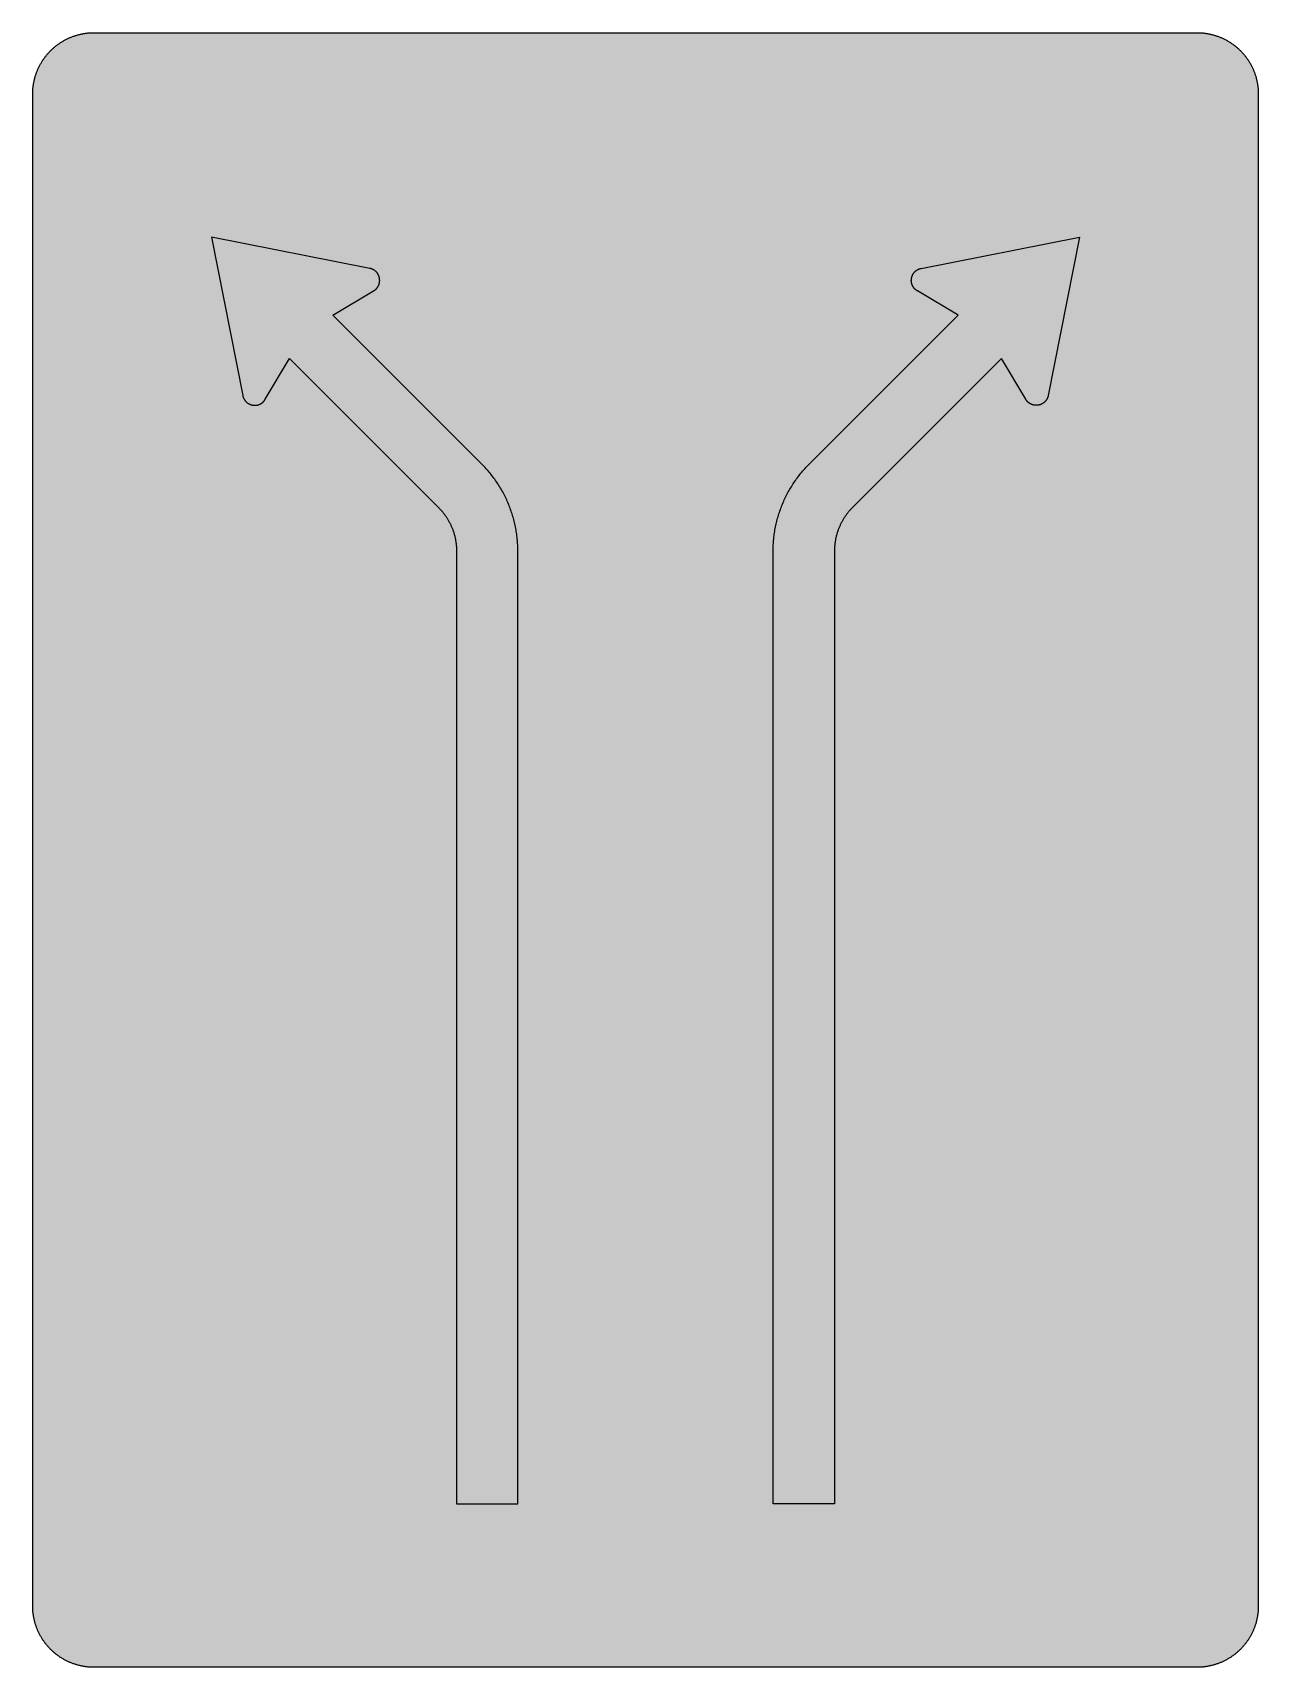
# Model space of a CAD drawing. Header units: millimetres. Extents: x 0 to 423, y 0 to 564.
import ezdxf

# ---------------------------------------------------------------- set-up
doc = ezdxf.new("R2010")
doc.units = ezdxf.units.MM

msp = doc.modelspace()

# ---------------------------------------------------------------- hatches: boundary and pattern name
for color, points in [(254, [(21.2189, 0.0537), (20.955, 0.0533), (20.6934, 0.0584), (20.4292, 0.066), (20.1676, 0.0787), (19.906, 0.094), (19.6469, 0.1118), (19.3853, 0.1321), (19.1262, 0.1549), (18.8671, 0.1829), (18.608, 0.2134), (18.349, 0.2464), (18.0924, 0.2845), (17.8359, 0.3251), (17.5793, 0.3683), (17.3253, 0.414), (17.0688, 0.4623), (16.8148, 0.5156), (16.5633, 0.5715), (16.3093, 0.6299), (16.0579, 0.6909), (15.809, 0.7544), (15.56, 0.823), (15.3111, 0.8941), (15.0622, 0.9677), (14.8158, 1.0439), (14.5694, 1.1227), (14.3256, 1.2065), (14.0818, 1.2903), (13.8379, 1.3792), (13.5966, 1.4707), (13.3579, 1.5672), (13.1191, 1.6637), (12.8803, 1.7628), (12.6441, 1.8669), (12.4079, 1.9736), (12.1742, 2.0803), (11.9405, 2.192), (11.7094, 2.3089), (11.4808, 2.4257), (11.2522, 2.5451), (11.0236, 2.6695), (10.7975, 2.794), (10.574, 2.9235), (10.3505, 3.0556), (10.1295, 3.1877), (9.9111, 3.3249), (9.6926, 3.4646), (9.4742, 3.6068), (9.2608, 3.7541), (9.0475, 3.9014), (8.8341, 4.0513), (8.6258, 4.2037), (8.4176, 4.3612), (8.2118, 4.5187), (8.0061, 4.6812), (7.8029, 4.8438), (7.6022, 5.0114), (7.4041, 5.1816), (7.206, 5.3518), (7.0129, 5.527), (6.8174, 5.7048), (6.6269, 5.8826), (6.4389, 6.0655), (6.2509, 6.2509), (6.0655, 6.4389), (5.8852, 6.6269), (5.7048, 6.8174), (5.527, 7.0104), (5.3518, 7.206), (5.1816, 7.4041), (5.0114, 7.6022), (4.8463, 7.8029), (4.6812, 8.0061), (4.5187, 8.2118), (4.3612, 8.4176), (4.2062, 8.6258), (4.0513, 8.8341), (3.9014, 9.0475), (3.7541, 9.2608), (3.6068, 9.4742), (3.4646, 9.6926), (3.3249, 9.9085), (3.1877, 10.1295), (3.0556, 10.3505), (2.9235, 10.574), (2.794, 10.7975), (2.6695, 11.0236), (2.5451, 11.2522), (2.4257, 11.4808), (2.3063, 11.7094), (2.192, 11.9405), (2.0803, 12.1742), (1.971, 12.4079), (1.8669, 12.6441), (1.7628, 12.8803), (1.6637, 13.1191), (1.5646, 13.3579), (1.4707, 13.5966), (1.3792, 13.8379), (1.2903, 14.0818), (1.2065, 14.3256), (1.1227, 14.5694), (1.0439, 14.8158), (0.9652, 15.0622), (0.8915, 15.3111), (0.823, 15.56), (0.7544, 15.809), (0.6883, 16.0604), (0.6274, 16.3119), (0.569, 16.5633), (0.5131, 16.8148), (0.4623, 17.0688), (0.4115, 17.3253), (0.3658, 17.5793), (0.3226, 17.8359), (0.2819, 18.0924), (0.2464, 18.3515), (0.2134, 18.608), (0.1829, 18.8671), (0.1549, 19.1262), (0.1295, 19.3878), (0.1092, 19.6469), (0.0914, 19.9085), (0.0762, 20.1701), (0.066, 20.4318), (0.0584, 20.6934), (0.0533, 20.955), (0.0508, 21.2192), (0.0522, 543.3314), (0.0533, 543.593), (0.0584, 543.8546), (0.066, 544.1188), (0.0762, 544.3804), (0.0914, 544.642), (0.1092, 544.9011), (0.1295, 545.1627), (0.1549, 545.4218), (0.1829, 545.6809), (0.2134, 545.94), (0.2464, 546.1991), (0.2819, 546.4556), (0.3226, 546.7121), (0.3658, 546.9687), (0.4115, 547.2227), (0.4623, 547.4792), (0.5131, 547.7332), (0.569, 547.9847), (0.6274, 548.2387), (0.6883, 548.4876), (0.7544, 548.7391), (0.823, 548.988), (0.8915, 549.2369), (0.9652, 549.4858), (1.0439, 549.7322), (1.1227, 549.9786), (1.2065, 550.2224), (1.2903, 550.4663), (1.3792, 550.7076), (1.4707, 550.9489), (1.5646, 551.1902), (1.6637, 551.4289), (1.7628, 551.6677), (1.8669, 551.9039), (1.971, 552.1401), (2.0803, 552.3738), (2.192, 552.6049), (2.3063, 552.8386), (2.4257, 553.0672), (2.5451, 553.2958), (2.6695, 553.5244), (2.794, 553.7505), (2.9235, 553.974), (3.0556, 554.1975), (3.1877, 554.4185), (3.3249, 554.6369), (3.4646, 554.8554), (3.6068, 555.0738), (3.7541, 555.2872), (3.9014, 555.5005), (4.0513, 555.7114), (4.2062, 555.9222), (4.3612, 556.1305), (4.5187, 556.3362), (4.6812, 556.5419), (4.8463, 556.7451), (5.0114, 556.9458), (5.1816, 557.1439), (5.3518, 557.342), (5.527, 557.5351), (5.7048, 557.7281), (5.8852, 557.9212), (6.0655, 558.1091), (6.2509, 558.2971), (6.4389, 558.4825), (6.6269, 558.6628), (6.8174, 558.8432), (7.0129, 559.021), (7.206, 559.1937), (7.4041, 559.3664), (7.6022, 559.5366), (7.8029, 559.7017), (8.0061, 559.8668), (8.2118, 560.0268), (8.4176, 560.1868), (8.6258, 560.3418), (8.8341, 560.4967), (9.0475, 560.6466), (9.2608, 560.7939), (9.4742, 560.9387), (9.6926, 561.0835), (9.9111, 561.2232), (10.1295, 561.3603), (10.3505, 561.4924), (10.574, 561.6245), (10.7975, 561.754), (11.0236, 561.8785), (11.2522, 562.0029), (11.4808, 562.1223), (11.7094, 562.2392), (11.9405, 562.356), (12.1742, 562.4678), (12.4079, 562.5744), (12.6441, 562.6811), (12.8803, 562.7853), (13.1191, 562.8843), (13.3579, 562.9834), (13.5966, 563.0774), (13.8379, 563.1688), (14.0818, 563.2577), (14.3256, 563.3415), (14.5694, 563.4253), (14.8158, 563.5041), (15.0622, 563.5803), (15.3111, 563.6539), (15.56, 563.7251), (15.809, 563.7936), (16.0579, 563.8571), (16.3093, 563.9206), (16.5633, 563.9791), (16.8148, 564.0349), (17.0688, 564.0857), (17.3253, 564.1365), (17.5793, 564.1823), (17.8359, 564.2254), (18.0924, 564.2635), (18.349, 564.3016), (18.608, 564.3347), (18.8671, 564.3651), (19.1262, 564.3931), (19.3853, 564.4185), (19.6469, 564.4388), (19.906, 564.4566), (20.1676, 564.4718), (20.4292, 564.482), (20.6934, 564.4896), (20.955, 564.4947), (21.2166, 564.4972), (402.2189, 564.4981), (402.4808, 564.4947), (402.7424, 564.4896), (403.0066, 564.482), (403.2682, 564.4718), (403.5298, 564.4566), (403.7889, 564.4388), (404.0505, 564.4185), (404.3096, 564.3931), (404.5687, 564.3651), (404.8277, 564.3347), (405.0868, 564.3016), (405.3434, 564.2635), (405.5999, 564.2254), (405.8564, 564.1823), (406.113, 564.1365), (406.367, 564.0857), (406.621, 564.0349), (406.875, 563.9791), (407.1264, 563.9206), (407.3779, 563.8571), (407.6268, 563.7936), (407.8783, 563.7251), (408.1272, 563.6539), (408.3736, 563.5803), (408.62, 563.5041), (408.8663, 563.4253), (409.1102, 563.3415), (409.354, 563.2577), (409.5979, 563.1688), (409.8392, 563.0774), (410.0805, 562.9834), (410.3192, 562.8843), (410.5554, 562.7853), (410.7942, 562.6811), (411.0279, 562.5744), (411.2616, 562.4678), (411.4952, 562.356), (411.7264, 562.2392), (411.9575, 562.1223), (412.1861, 562.0029), (412.4122, 561.8785), (412.6382, 561.754), (412.8643, 561.6245), (413.0853, 561.4924), (413.3063, 561.3603), (413.5272, 561.2232), (413.7457, 561.0835), (413.9616, 560.9387), (414.1775, 560.7939), (414.3908, 560.6466), (414.6017, 560.4967), (414.8125, 560.3418), (415.0208, 560.1868), (415.2265, 560.0268), (415.4297, 559.8668), (415.6329, 559.7017), (415.8336, 559.5366), (416.0342, 559.3664), (416.2298, 559.1937), (416.4254, 559.021), (416.6184, 558.8432), (416.8089, 558.6628), (416.9994, 558.4825), (417.1848, 558.2971), (417.3703, 558.1091), (417.5531, 557.9212), (417.7335, 557.7281), (417.9087, 557.5351), (418.084, 557.342), (418.2567, 557.1439), (418.4244, 556.9458), (418.592, 556.7451), (418.7546, 556.5419), (418.9171, 556.3362), (419.0746, 556.1305), (419.2321, 555.9222), (419.3845, 555.7114), (419.5369, 555.5005), (419.6842, 555.2872), (419.829, 555.0738), (419.9712, 554.8554), (420.1109, 554.6369), (420.2481, 554.4185), (420.3827, 554.1975), (420.5148, 553.974), (420.6418, 553.7505), (420.7688, 553.5244), (420.8907, 553.2958), (421.0126, 553.0672), (421.1295, 552.8386), (421.2438, 552.6049), (421.3555, 552.3738), (421.4647, 552.1401), (421.5689, 551.9039), (421.673, 551.6677), (421.7746, 551.4289), (421.8711, 551.1902), (421.9651, 550.9489), (422.0566, 550.7076), (422.1455, 550.4663), (422.2318, 550.2224), (422.3131, 549.9786), (422.3918, 549.7322), (422.4706, 549.4858), (422.5442, 549.2369), (422.6128, 548.988), (422.6814, 548.7391), (422.7449, 548.4876), (422.8084, 548.2387), (422.8668, 547.9847), (422.9227, 547.7332), (422.9735, 547.4792), (423.0243, 547.2227), (423.07, 546.9687), (423.1132, 546.7121), (423.1513, 546.4556), (423.1894, 546.1991), (423.2224, 545.94), (423.2529, 545.6809), (423.2808, 545.4218), (423.3037, 545.1627), (423.3266, 544.9011), (423.3443, 544.642), (423.357, 544.3804), (423.3697, 544.1188), (423.3774, 543.8546), (423.3824, 543.593), (423.385, 543.3314), (423.3855, 21.2203), (423.3824, 20.955), (423.3774, 20.6934), (423.3697, 20.4318), (423.357, 20.1701), (423.3443, 19.9085), (423.3266, 19.6469), (423.3037, 19.3878), (423.2808, 19.1262), (423.2529, 18.8671), (423.2224, 18.608), (423.1894, 18.3515), (423.1513, 18.0924), (423.1132, 17.8359), (423.07, 17.5793), (423.0243, 17.3253), (422.9735, 17.0688), (422.9227, 16.8148), (422.8668, 16.5633), (422.8084, 16.3119), (422.7449, 16.0604), (422.6814, 15.809), (422.6128, 15.56), (422.5442, 15.3111), (422.4706, 15.0622), (422.3918, 14.8158), (422.3131, 14.5694), (422.2318, 14.3256), (422.1455, 14.0818), (422.0566, 13.8379), (421.9651, 13.5966), (421.8711, 13.3579), (421.7746, 13.1191), (421.673, 12.8803), (421.5689, 12.6441), (421.4647, 12.4079), (421.3555, 12.1742), (421.2438, 11.9405), (421.1295, 11.7094), (421.0126, 11.4808), (420.8907, 11.2522), (420.7688, 11.0236), (420.6418, 10.7975), (420.5148, 10.574), (420.3827, 10.3505), (420.2481, 10.1295), (420.1109, 9.9085), (419.9712, 9.6926), (419.829, 9.4742), (419.6842, 9.2608), (419.5369, 9.0475), (419.3845, 8.8341), (419.2321, 8.6258), (419.0746, 8.4176), (418.9171, 8.2118), (418.7546, 8.0061), (418.592, 7.8029), (418.4244, 7.6022), (418.2567, 7.4041), (418.084, 7.206), (417.9087, 7.0104), (417.7335, 6.8174), (417.5531, 6.6269), (417.3703, 6.4389), (417.1848, 6.2509), (416.9994, 6.0655), (416.8089, 5.8826), (416.6184, 5.7048), (416.4254, 5.527), (416.2298, 5.3518), (416.0342, 5.1816), (415.8336, 5.0114), (415.6329, 4.8438), (415.4297, 4.6812), (415.2265, 4.5187), (415.0208, 4.3612), (414.8125, 4.2037), (414.6017, 4.0513), (414.3908, 3.9014), (414.1775, 3.7541), (413.9616, 3.6068), (413.7457, 3.4646), (413.5272, 3.3249), (413.3063, 3.1877), (413.0853, 3.0556), (412.8643, 2.9235), (412.6382, 2.794), (412.4122, 2.6695), (412.1861, 2.5451), (411.9575, 2.4257), (411.7264, 2.3089), (411.4952, 2.192), (411.2616, 2.0803), (411.0279, 1.9736), (410.7942, 1.8669), (410.5554, 1.7628), (410.3192, 1.6637), (410.0805, 1.5672), (409.8392, 1.4707), (409.5979, 1.3792), (409.354, 1.2903), (409.1102, 1.2065), (408.8663, 1.1227), (408.62, 1.0439), (408.3736, 0.9677), (408.1272, 0.8941), (407.8783, 0.823), (407.6268, 0.7544), (407.3779, 0.6909), (407.1264, 0.6299), (406.875, 0.5715), (406.621, 0.5156), (406.367, 0.4623), (406.113, 0.414), (405.8564, 0.3683), (405.5999, 0.3251), (405.3434, 0.2845), (405.0868, 0.2464), (404.8277, 0.2134), (404.5687, 0.1829), (404.3096, 0.1549), (404.0505, 0.1321), (403.7889, 0.1118), (403.5298, 0.094), (403.2682, 0.0787), (403.0066, 0.066), (402.7424, 0.0584), (402.4808, 0.0533), (402.2166, 0.0533)]), (59, [(103.6973, 467.0016), (117.8207, 475.3279), (117.8789, 475.3635), (117.9398, 475.3991), (117.9982, 475.4372), (118.0567, 475.4753), (118.1125, 475.5159), (118.1684, 475.5566), (118.2243, 475.5972), (118.2802, 475.6404), (118.3335, 475.6836), (118.3869, 475.7268), (118.4402, 475.7725), (118.491, 475.8182), (118.5418, 475.8639), (118.5926, 475.9096), (118.6409, 475.9579), (118.6891, 476.0062), (118.7374, 476.057), (118.7831, 476.1052), (118.8288, 476.156), (118.8745, 476.2068), (118.9203, 476.2602), (118.9634, 476.3135), (119.0041, 476.3668), (119.0473, 476.4202), (119.0879, 476.4735), (119.126, 476.5294), (119.1666, 476.5853), (119.2022, 476.6412), (119.2403, 476.6996), (119.2759, 476.7555), (119.3114, 476.8139), (119.3444, 476.8723), (119.38, 476.9333), (119.4105, 476.9917), (119.4435, 477.0526), (119.474, 477.1136), (119.5019, 477.1746), (119.5299, 477.2355), (119.5578, 477.299), (119.5857, 477.3625), (119.6111, 477.4235), (119.634, 477.487), (119.6569, 477.553), (119.6797, 477.6165), (119.7026, 477.6826), (119.7229, 477.7461), (119.7407, 477.8121), (119.7585, 477.8781), (119.7762, 477.9442), (119.7915, 478.0102), (119.8067, 478.0788), (119.822, 478.1448), (119.8347, 478.2134), (119.8474, 478.282), (119.8575, 478.348), (119.8677, 478.4166), (119.8753, 478.4852), (119.8829, 478.5538), (119.888, 478.6249), (119.8931, 478.6935), (119.8982, 478.7621), (119.9007, 478.8332), (119.9032, 478.9018), (119.9032, 478.9729), (119.9032, 479.0669), (119.8982, 479.1608), (119.8931, 479.2548), (119.888, 479.3488), (119.8778, 479.4402), (119.8651, 479.5342), (119.8524, 479.6257), (119.8372, 479.7146), (119.822, 479.806), (119.8016, 479.8949), (119.7813, 479.9838), (119.7585, 480.0727), (119.7331, 480.1616), (119.7077, 480.248), (119.6797, 480.3343), (119.6492, 480.4207), (119.6162, 480.5045), (119.5832, 480.5883), (119.5476, 480.6721), (119.5121, 480.7534), (119.4714, 480.8347), (119.4308, 480.9134), (119.3902, 480.9947), (119.347, 481.0709), (119.3013, 481.1497), (119.253, 481.2259), (119.2047, 481.3021), (119.1565, 481.3757), (119.1031, 481.4494), (119.0498, 481.5205), (118.9965, 481.5916), (118.9406, 481.6602), (118.8822, 481.7288), (118.8237, 481.7974), (118.7628, 481.8634), (118.7018, 481.9269), (118.6383, 481.9904), (118.5748, 482.0539), (118.5088, 482.1149), (118.4402, 482.1733), (118.3742, 482.2317), (118.303, 482.2876), (118.2319, 482.3435), (118.1608, 482.3968), (118.0871, 482.4501), (118.0135, 482.4984), (117.9373, 482.5492), (117.8585, 482.5975), (117.7823, 482.6432), (117.7036, 482.6864), (117.6223, 482.7295), (117.541, 482.7702), (117.4598, 482.8108), (117.3759, 482.8489), (117.2921, 482.8845), (117.2058, 482.9175), (117.1194, 482.9505), (117.033, 482.981), (116.9441, 483.0115), (116.8552, 483.0369), (116.7638, 483.0623), (116.6749, 483.0851), (116.5835, 483.108), (116.4895, 483.1258), (61.7883, 493.9425), (72.6034, 439.2397), (72.6211, 439.1457), (72.644, 439.0542), (72.6669, 438.9628), (72.6923, 438.8739), (72.7177, 438.785), (72.7481, 438.6961), (72.7786, 438.6097), (72.8091, 438.5234), (72.8447, 438.437), (72.8802, 438.3532), (72.9183, 438.2694), (72.9564, 438.1881), (72.9996, 438.1068), (73.0402, 438.0255), (73.086, 437.9468), (73.1317, 437.8681), (73.1799, 437.7919), (73.2282, 437.7157), (73.279, 437.642), (73.3323, 437.5683), (73.3857, 437.4972), (73.4416, 437.4261), (73.4974, 437.355), (73.5559, 437.2864), (73.6143, 437.2204), (73.6752, 437.1543), (73.7387, 437.0908), (73.8022, 437.0273), (73.8657, 436.9638), (73.9318, 436.9054), (73.9978, 436.8444), (74.0664, 436.7886), (74.1375, 436.7327), (74.2086, 436.6768), (74.2798, 436.6235), (74.3534, 436.5727), (74.4271, 436.5219), (74.5033, 436.4736), (74.5795, 436.4279), (74.6557, 436.3822), (74.7344, 436.339), (74.8132, 436.2958), (74.8944, 436.2552), (74.9757, 436.2171), (75.057, 436.1815), (75.1408, 436.1459), (75.2246, 436.1104), (75.3085, 436.0799), (75.3948, 436.0494), (75.4812, 436.0215), (75.5675, 435.9935), (75.6539, 435.9707), (75.7428, 435.9478), (75.8317, 435.9275), (75.9231, 435.9072), (76.012, 435.8894), (76.1035, 435.8742), (76.1949, 435.8615), (76.2864, 435.8513), (76.3803, 435.8411), (76.4743, 435.8335), (76.5658, 435.8284), (76.6597, 435.8259), (76.7563, 435.8259), (76.8248, 435.8259), (76.896, 435.8284), (76.9645, 435.831), (77.0357, 435.8335), (77.1042, 435.8386), (77.1728, 435.8462), (77.2414, 435.8538), (77.31, 435.8615), (77.3786, 435.8716), (77.4471, 435.8818), (77.5157, 435.8945), (77.5818, 435.9072), (77.6503, 435.9199), (77.7164, 435.9351), (77.785, 435.9529), (77.851, 435.9681), (77.917, 435.9885), (77.9805, 436.0062), (78.0466, 436.0266), (78.1126, 436.0494), (78.1761, 436.0697), (78.2396, 436.0951), (78.3031, 436.118), (78.3666, 436.1434), (78.4301, 436.1713), (78.4911, 436.1967), (78.5546, 436.2272), (78.6155, 436.2552), (78.6765, 436.2856), (78.7349, 436.3161), (78.7959, 436.3491), (78.8543, 436.3822), (78.9127, 436.4177), (78.9711, 436.4507), (79.0296, 436.4888), (79.0854, 436.5244), (79.1439, 436.5625), (79.1997, 436.6006), (79.2531, 436.6412), (79.309, 436.6819), (79.3623, 436.7225), (79.4156, 436.7657), (79.469, 436.8089), (79.5198, 436.8521), (79.5731, 436.8978), (79.6214, 436.9435), (79.6722, 436.9918), (79.723, 437.0375), (79.7712, 437.0857), (79.817, 437.1365), (79.8652, 437.1873), (79.9109, 437.2381), (79.9567, 437.2889), (80.0024, 437.3423), (80.0456, 437.3956), (80.0887, 437.449), (80.1294, 437.5023), (80.1726, 437.5582), (80.2132, 437.6166), (80.2513, 437.6725), (80.2919, 437.7309), (80.3275, 437.7893), (80.3656, 437.8477), (80.4012, 437.9087), (88.7293, 452.0336), (140.2567, 400.5072), (140.4391, 400.3192), (140.622, 400.1287), (140.8024, 399.9382), (140.9802, 399.7452), (141.1529, 399.5496), (141.3256, 399.354), (141.4958, 399.1534), (141.6609, 398.9527), (141.826, 398.7521), (141.986, 398.5463), (142.146, 398.3406), (142.301, 398.1323), (142.4534, 397.9215), (142.6058, 397.7107), (142.7531, 397.4973), (142.8979, 397.2814), (143.0401, 397.0655), (143.1798, 396.8471), (143.317, 396.6286), (143.4516, 396.4076), (143.5837, 396.1841), (143.7107, 395.9606), (143.8377, 395.7345), (143.9596, 395.5059), (144.0815, 395.2773), (144.1983, 395.0487), (144.3126, 394.8151), (144.4244, 394.5839), (144.5336, 394.3502), (144.6403, 394.114), (144.7419, 393.8778), (144.8435, 393.639), (144.94, 393.4003), (145.034, 393.159), (145.1254, 392.9177), (145.2143, 392.6764), (145.3007, 392.4325), (145.382, 392.1887), (145.4633, 391.9423), (145.5395, 391.6959), (145.6131, 391.447), (145.6842, 391.1981), (145.7503, 390.9492), (145.8163, 390.6977), (145.8773, 390.4463), (145.9357, 390.1948), (145.9916, 389.9408), (146.0424, 389.6868), (146.0932, 389.4328), (146.1389, 389.1788), (146.1821, 388.9223), (146.2227, 388.6657), (146.2583, 388.4066), (146.2913, 388.1501), (146.3218, 387.891), (146.3497, 387.6319), (146.3751, 387.3703), (146.3954, 387.1112), (146.4132, 386.8496), (146.4285, 386.588), (146.4386, 386.3264), (146.4462, 386.0648), (146.4513, 385.8031), (146.4539, 385.539), (146.455, 56.4981), (167.6217, 56.4981), (167.6217, 385.5403), (167.6171, 386.0648), (167.607, 386.5905), (167.5917, 387.1138), (167.5689, 387.6396), (167.5384, 388.1603), (167.5028, 388.6835), (167.4622, 389.2042), (167.4139, 389.7224), (167.3581, 390.2431), (167.2971, 390.7587), (167.2311, 391.2768), (167.1574, 391.7899), (167.0761, 392.303), (166.9898, 392.8161), (166.8983, 393.3266), (166.7993, 393.8372), (166.6951, 394.3452), (166.5834, 394.8506), (166.4665, 395.3561), (166.3446, 395.859), (166.2151, 396.3594), (166.0804, 396.8572), (165.9382, 397.3551), (165.7909, 397.8504), (165.6385, 398.3457), (165.4785, 398.8359), (165.3134, 399.3261), (165.1406, 399.8138), (164.9654, 400.2989), (164.7825, 400.7815), (164.592, 401.2616), (164.399, 401.7391), (164.1983, 402.2141), (163.9926, 402.6891), (163.7792, 403.159), (163.5608, 403.6263), (163.3398, 404.0937), (163.1086, 404.556), (162.875, 405.0157), (162.6337, 405.4729), (162.3873, 405.9276), (162.1358, 406.3797), (161.8793, 406.8293), (161.6151, 407.2738), (161.3484, 407.7157), (161.0741, 408.1551), (160.7947, 408.592), (160.5077, 409.0264), (160.2181, 409.4556), (159.9235, 409.8823), (159.6212, 410.304), (159.3139, 410.7256), (159.0015, 411.1396), (158.684, 411.5537), (158.3614, 411.9626), (158.0337, 412.369), (157.701, 412.7703), (157.3632, 413.1666), (157.0177, 413.5628), (156.6697, 413.9514), (156.3167, 414.3375), (155.956, 414.721), (155.5928, 415.0995), (155.2219, 415.4729)]), (59, [(319.7419, 467.0016), (305.6184, 475.3279), (305.5569, 475.3635), (305.4985, 475.3991), (305.4401, 475.4372), (305.3817, 475.4753), (305.3232, 475.5159), (305.2674, 475.5566), (305.2115, 475.5972), (305.1581, 475.6404), (305.1023, 475.6836), (305.0489, 475.7268), (304.9981, 475.7725), (304.9448, 475.8182), (304.894, 475.8639), (304.8457, 475.9096), (304.7949, 475.9579), (304.7467, 476.0062), (304.6984, 476.057), (304.6527, 476.1052), (304.607, 476.156), (304.5612, 476.2068), (304.5181, 476.2602), (304.4749, 476.3135), (304.4317, 476.3668), (304.3911, 476.4202), (304.3504, 476.4735), (304.3098, 476.5294), (304.2717, 476.5853), (304.2336, 476.6412), (304.1955, 476.6996), (304.1599, 476.7555), (304.1244, 476.8139), (304.0913, 476.8723), (304.0583, 476.9333), (304.0253, 476.9917), (303.9948, 477.0526), (303.9643, 477.1136), (303.9339, 477.1746), (303.9059, 477.2355), (303.878, 477.299), (303.8526, 477.3625), (303.8272, 477.4235), (303.8018, 477.487), (303.7789, 477.553), (303.7561, 477.6165), (303.7357, 477.6826), (303.7154, 477.7461), (303.6951, 477.8121), (303.6773, 477.8781), (303.6595, 477.9442), (303.6443, 478.0102), (303.6291, 478.0788), (303.6164, 478.1448), (303.6037, 478.2134), (303.591, 478.282), (303.5808, 478.348), (303.5706, 478.4166), (303.5605, 478.4852), (303.5554, 478.5538), (303.5478, 478.6249), (303.5427, 478.6935), (303.5376, 478.7621), (303.5351, 478.8332), (303.5351, 478.9018), (303.5325, 478.9729), (303.5351, 479.0669), (303.5376, 479.1608), (303.5427, 479.2548), (303.5503, 479.3488), (303.5605, 479.4402), (303.5706, 479.5342), (303.5833, 479.6257), (303.5986, 479.7146), (303.6164, 479.806), (303.6341, 479.8949), (303.657, 479.9838), (303.6799, 480.0727), (303.7027, 480.1616), (303.7307, 480.248), (303.7586, 480.3343), (303.7891, 480.4207), (303.8196, 480.5045), (303.8526, 480.5883), (303.8881, 480.6721), (303.9262, 480.7534), (303.9643, 480.8347), (304.005, 480.9134), (304.0456, 480.9947), (304.0913, 481.0709), (304.1345, 481.1497), (304.1828, 481.2259), (304.231, 481.3021), (304.2818, 481.3757), (304.3326, 481.4494), (304.386, 481.5205), (304.4393, 481.5916), (304.4952, 481.6602), (304.5536, 481.7288), (304.612, 481.7974), (304.673, 481.8634), (304.734, 481.9269), (304.7975, 481.9904), (304.861, 482.0539), (304.927, 482.1149), (304.9956, 482.1733), (305.0642, 482.2317), (305.1327, 482.2876), (305.2039, 482.3435), (305.275, 482.3968), (305.3486, 482.4501), (305.4223, 482.4984), (305.4985, 482.5492), (305.5772, 482.5975), (305.6534, 482.6432), (305.7322, 482.6864), (305.8135, 482.7295), (305.8947, 482.7702), (305.976, 482.8108), (306.0598, 482.8489), (306.1437, 482.8845), (306.23, 482.9175), (306.3164, 482.9505), (306.4027, 482.981), (306.4916, 483.0115), (306.5805, 483.0369), (306.6694, 483.0623), (306.7609, 483.0851), (306.8523, 483.108), (306.9463, 483.1258), (361.6494, 493.9425), (350.8361, 439.2397), (350.8146, 439.1457), (350.7943, 439.0542), (350.7715, 438.9628), (350.7461, 438.8739), (350.7181, 438.785), (350.6902, 438.6961), (350.6597, 438.6097), (350.6267, 438.5234), (350.5911, 438.437), (350.5556, 438.3532), (350.5175, 438.2694), (350.4794, 438.1881), (350.4387, 438.1068), (350.3955, 438.0255), (350.3498, 437.9468), (350.3041, 437.8681), (350.2558, 437.7919), (350.2076, 437.7157), (350.1568, 437.642), (350.1034, 437.5683), (350.0501, 437.4972), (349.9968, 437.4261), (349.9383, 437.355), (349.8799, 437.2864), (349.8215, 437.2204), (349.7605, 437.1543), (349.6996, 437.0908), (349.6361, 437.0273), (349.57, 436.9638), (349.504, 436.9054), (349.438, 436.8444), (349.3694, 436.7886), (349.2983, 436.7327), (349.2297, 436.6768), (349.156, 436.6235), (349.0824, 436.5727), (349.0087, 436.5219), (348.935, 436.4736), (348.8588, 436.4279), (348.7801, 436.3822), (348.7014, 436.339), (348.6226, 436.2958), (348.5439, 436.2552), (348.4626, 436.2171), (348.3788, 436.1815), (348.2975, 436.1459), (348.2137, 436.1104), (348.1273, 436.0799), (348.0435, 436.0494), (347.9571, 436.0215), (347.8708, 435.9935), (347.7819, 435.9707), (347.693, 435.9478), (347.6041, 435.9275), (347.5152, 435.9072), (347.4237, 435.8894), (347.3323, 435.8742), (347.2409, 435.8615), (347.1494, 435.8513), (347.058, 435.8411), (346.964, 435.8335), (346.87, 435.8284), (346.776, 435.8259), (346.6821, 435.8259), (346.6109, 435.8259), (346.5424, 435.8284), (346.4712, 435.831), (346.4027, 435.8335), (346.3315, 435.8386), (346.263, 435.8462), (346.1944, 435.8538), (346.1258, 435.8615), (346.0572, 435.8716), (345.9886, 435.8818), (345.9226, 435.8945), (345.854, 435.9072), (345.788, 435.9199), (345.7194, 435.9351), (345.6534, 435.9529), (345.5873, 435.9681), (345.5213, 435.9885), (345.4552, 436.0062), (345.3892, 436.0266), (345.3257, 436.0494), (345.2597, 436.0697), (345.1962, 436.0951), (345.1327, 436.118), (345.0692, 436.1434), (345.0082, 436.1713), (344.9447, 436.1967), (344.8837, 436.2272), (344.8228, 436.2552), (344.7618, 436.2856), (344.7009, 436.3161), (344.6424, 436.3491), (344.5815, 436.3822), (344.5231, 436.4177), (344.4646, 436.4507), (344.4062, 436.4888), (344.3503, 436.5244), (344.2945, 436.5625), (344.2386, 436.6006), (344.1827, 436.6412), (344.1294, 436.6819), (344.0735, 436.7225), (344.0201, 436.7657), (343.9693, 436.8089), (343.916, 436.8521), (343.8652, 436.8978), (343.8144, 436.9435), (343.7636, 436.9918), (343.7153, 437.0375), (343.6671, 437.0857), (343.6188, 437.1365), (343.5731, 437.1873), (343.5248, 437.2381), (343.4817, 437.2889), (343.4359, 437.3423), (343.3928, 437.3956), (343.3496, 437.449), (343.3064, 437.5023), (343.2658, 437.5582), (343.2251, 437.6166), (343.1845, 437.6725), (343.1464, 437.7309), (343.1083, 437.7893), (343.0702, 437.8477), (343.0346, 437.9087), (334.7089, 452.0336), (283.1828, 400.5072), (282.9966, 400.3192), (282.8138, 400.1287), (282.636, 399.9382), (282.4582, 399.7452), (282.2829, 399.5496), (282.1127, 399.354), (281.9425, 399.1534), (281.7749, 398.9527), (281.6123, 398.7521), (281.4498, 398.5463), (281.2923, 398.3406), (281.1348, 398.1323), (280.9824, 397.9215), (280.8326, 397.7107), (280.6827, 397.4973), (280.5379, 397.2814), (280.3957, 397.0655), (280.256, 396.8471), (280.1188, 396.6286), (279.9842, 396.4076), (279.8547, 396.1841), (279.7251, 395.9606), (279.5981, 395.7345), (279.4762, 395.5059), (279.3543, 395.2773), (279.2374, 395.0487), (279.1231, 394.8151), (279.0114, 394.5839), (278.9022, 394.3502), (278.7955, 394.114), (278.6939, 393.8778), (278.5923, 393.639), (278.4958, 393.4003), (278.4018, 393.159), (278.3103, 392.9177), (278.2214, 392.6764), (278.1351, 392.4325), (278.0538, 392.1887), (277.9725, 391.9423), (277.8963, 391.6959), (277.8227, 391.447), (277.7515, 391.1981), (277.6855, 390.9492), (277.6195, 390.6977), (277.5585, 390.4463), (277.5001, 390.1948), (277.4442, 389.9408), (277.3934, 389.6868), (277.3426, 389.4328), (277.2969, 389.1788), (277.2537, 388.9223), (277.2131, 388.6657), (277.1775, 388.4066), (277.1419, 388.1501), (277.1115, 387.891), (277.0861, 387.6319), (277.0607, 387.3703), (277.0403, 387.1112), (277.0226, 386.8496), (277.0073, 386.588), (276.9972, 386.3264), (276.987, 386.0648), (276.9819, 385.8031), (276.9819, 385.539), (276.9828, 56.4981), (255.8161, 56.4981), (255.8161, 385.5403), (255.8186, 386.0648), (255.8288, 386.5905), (255.844, 387.1138), (255.8669, 387.6396), (255.8948, 388.1603), (255.9304, 388.6835), (255.9736, 389.2042), (256.0218, 389.7224), (256.0777, 390.2431), (256.1387, 390.7587), (256.2047, 391.2768), (256.2784, 391.7899), (256.3597, 392.303), (256.446, 392.8161), (256.5375, 393.3266), (256.6365, 393.8372), (256.7407, 394.3452), (256.8524, 394.8506), (256.9693, 395.3561), (257.0912, 395.859), (257.2207, 396.3594), (257.3553, 396.8572), (257.4976, 397.3551), (257.6449, 397.8504), (257.7973, 398.3457), (257.9573, 398.8359), (258.1224, 399.3261), (258.2951, 399.8138), (258.4704, 400.2989), (258.6533, 400.7815), (258.8438, 401.2616), (259.0368, 401.7391), (259.2375, 402.2141), (259.4432, 402.6891), (259.6566, 403.159), (259.875, 403.6263), (260.0985, 404.0937), (260.3271, 404.556), (260.5608, 405.0157), (260.8021, 405.4729), (261.0485, 405.9276), (261.3, 406.3797), (261.559, 406.8293), (261.8207, 407.2738), (262.0899, 407.7157), (262.3642, 408.1551), (262.6436, 408.592), (262.9281, 409.0264), (263.2177, 409.4556), (263.5148, 409.8823), (263.8146, 410.304), (264.1219, 410.7256), (264.4343, 411.1396), (264.7518, 411.5537), (265.0744, 411.9626), (265.4021, 412.369), (265.7348, 412.7703), (266.0752, 413.1666), (266.4181, 413.5628), (266.766, 413.9514), (267.1216, 414.3375), (267.4798, 414.721), (267.8455, 415.0995), (268.2138, 415.4729)])]:
    msp.add_hatch(color=color).paths.add_polyline_path(points)
h = msp.add_hatch(color=59)
h.paths.add_polyline_path([(21.2189, 5.3453), (21.021, 5.3442), (20.8229, 5.3492), (20.6273, 5.3543), (20.4318, 5.3645), (20.2336, 5.3746), (20.0381, 5.3873), (19.8425, 5.4026), (19.6494, 5.4229), (19.4539, 5.4432), (19.2608, 5.4661), (19.0678, 5.4915), (18.8747, 5.5169), (18.6817, 5.5474), (18.4887, 5.5804), (18.2982, 5.6159), (18.1077, 5.6515), (17.9172, 5.6921), (17.7267, 5.7328), (17.5362, 5.776), (17.3482, 5.8217), (17.1602, 5.8699), (16.9723, 5.9207), (16.7869, 5.9741), (16.6014, 6.03), (16.416, 6.0884), (16.2306, 6.1468), (16.0477, 6.2103), (15.8648, 6.2738), (15.6845, 6.3398), (15.5016, 6.4084), (15.3213, 6.4795), (15.1435, 6.5532), (14.9657, 6.6269), (14.7879, 6.7056), (14.6101, 6.7843), (14.4348, 6.8656), (14.2596, 6.9494), (14.0868, 7.0358), (13.9141, 7.1247), (13.7439, 7.2136), (13.5712, 7.305), (13.4036, 7.4016), (13.2359, 7.4981), (13.0683, 7.5946), (12.9007, 7.6962), (12.7356, 7.7978), (12.573, 7.9045), (12.4104, 8.0112), (12.2504, 8.1204), (12.0904, 8.2296), (11.9304, 8.3439), (11.7729, 8.4582), (11.618, 8.575), (11.463, 8.6944), (11.3081, 8.8163), (11.1582, 8.9383), (11.0058, 9.0627), (10.856, 9.1897), (10.7086, 9.3193), (10.5639, 9.4513), (10.4191, 9.5834), (10.2743, 9.718), (10.1321, 9.8552), (9.9924, 9.9924), (9.8527, 10.1346), (9.718, 10.2743), (9.5834, 10.4191), (9.4488, 10.5639), (9.3193, 10.7112), (9.1897, 10.8585), (9.0627, 11.0058), (8.9383, 11.1582), (8.8138, 11.3106), (8.6944, 11.463), (8.575, 11.618), (8.4582, 11.7729), (8.3439, 11.9304), (8.2296, 12.0904), (8.1178, 12.2504), (8.0112, 12.4104), (7.9019, 12.573), (7.7978, 12.7381), (7.6962, 12.9007), (7.5946, 13.0683), (7.4955, 13.2359), (7.399, 13.4036), (7.305, 13.5712), (7.2136, 13.7439), (7.1222, 13.9141), (7.0358, 14.0868), (6.9494, 14.2596), (6.8656, 14.4348), (6.7843, 14.6101), (6.7031, 14.7879), (6.6269, 14.9657), (6.5507, 15.1435), (6.477, 15.3213), (6.4084, 15.5016), (6.3398, 15.6845), (6.2713, 15.8648), (6.2078, 16.0477), (6.1468, 16.2331), (6.0858, 16.416), (6.03, 16.6014), (5.9741, 16.7869), (5.9207, 16.9748), (5.8699, 17.1602), (5.8217, 17.3482), (5.776, 17.5362), (5.7302, 17.7267), (5.6896, 17.9172), (5.6515, 18.1077), (5.6134, 18.2982), (5.5778, 18.4887), (5.5474, 18.6817), (5.5169, 18.8747), (5.4889, 19.0678), (5.4635, 19.2608), (5.4407, 19.4539), (5.4204, 19.6494), (5.4026, 19.845), (5.3873, 20.0406), (5.3721, 20.2362), (5.3619, 20.4318), (5.3543, 20.6273), (5.3467, 20.8255), (5.3442, 21.021), (5.3416, 21.2192), (5.3439, 543.3314), (5.3442, 543.527), (5.3467, 543.7251), (5.3543, 543.9207), (5.3619, 544.1163), (5.3721, 544.3144), (5.3873, 544.51), (5.4026, 544.703), (5.4204, 544.8986), (5.4407, 545.0942), (5.4635, 545.2872), (5.4889, 545.4802), (5.5169, 545.6733), (5.5474, 545.8663), (5.5778, 546.0594), (5.6134, 546.2499), (5.6515, 546.4404), (5.6896, 546.6309), (5.7302, 546.8214), (5.776, 547.0119), (5.8217, 547.1998), (5.8699, 547.3878), (5.9207, 547.5732), (5.9741, 547.7612), (6.03, 547.9466), (6.0858, 548.132), (6.1468, 548.3149), (6.2078, 548.5003), (6.2713, 548.6832), (6.3398, 548.8635), (6.4084, 549.0464), (6.477, 549.2242), (6.5507, 549.4045), (6.6269, 549.5823), (6.7031, 549.7601), (6.7843, 549.9379), (6.8656, 550.1132), (6.9494, 550.2885), (7.0358, 550.4612), (7.1222, 550.6339), (7.2136, 550.8041), (7.305, 550.9743), (7.399, 551.1444), (7.4955, 551.3121), (7.5946, 551.4797), (7.6962, 551.6474), (7.7978, 551.8099), (7.9019, 551.975), (8.0112, 552.1376), (8.1178, 552.2976), (8.2296, 552.4576), (8.3439, 552.6176), (8.4582, 552.7751), (8.575, 552.9301), (8.6944, 553.085), (8.8138, 553.2399), (8.9383, 553.3898), (9.0627, 553.5422), (9.1897, 553.6895), (9.3193, 553.8394), (9.4488, 553.9842), (9.5834, 554.1289), (9.718, 554.2737), (9.8527, 554.416), (9.9924, 554.5557), (10.1321, 554.6954), (10.2743, 554.83), (10.4191, 554.9646), (10.5639, 555.0992), (10.7086, 555.2288), (10.856, 555.3583), (11.0058, 555.4853), (11.1582, 555.6098), (11.3081, 555.7317), (11.463, 555.8536), (11.618, 555.973), (11.7729, 556.0898), (11.9304, 556.2041), (12.0904, 556.3184), (12.2504, 556.4276), (12.4104, 556.5369), (12.573, 556.6435), (12.7356, 556.7502), (12.9007, 556.8518), (13.0683, 556.9534), (13.2359, 557.0525), (13.4036, 557.149), (13.5712, 557.243), (13.7439, 557.3344), (13.9141, 557.4259), (14.0868, 557.5122), (14.2596, 557.5986), (14.4348, 557.6824), (14.6101, 557.7637), (14.7879, 557.845), (14.9657, 557.9212), (15.1435, 557.9974), (15.3213, 558.0685), (15.5016, 558.1396), (15.6845, 558.2082), (15.8648, 558.2742), (16.0477, 558.3403), (16.2306, 558.4012), (16.416, 558.4622), (16.6014, 558.5181), (16.7869, 558.5739), (16.9723, 558.6273), (17.1602, 558.6781), (17.3482, 558.7263), (17.5362, 558.7721), (17.7267, 558.8152), (17.9172, 558.8584), (18.1077, 558.8965), (18.2982, 558.9346), (18.4887, 558.9676), (18.6817, 559.0007), (18.8747, 559.0311), (19.0678, 559.0591), (19.2608, 559.0845), (19.4539, 559.1073), (19.6494, 559.1277), (19.8425, 559.1454), (20.0381, 559.1607), (20.2336, 559.1759), (20.4318, 559.1861), (20.6273, 559.1937), (20.8229, 559.2013), (21.021, 559.2039), (21.2166, 559.2064), (402.2189, 559.2064), (402.4147, 559.2039), (402.6129, 559.2013), (402.8084, 559.1937), (403.004, 559.1861), (403.2021, 559.1759), (403.3977, 559.1607), (403.5933, 559.1454), (403.7863, 559.1277), (403.9819, 559.1073), (404.175, 559.0845), (404.368, 559.0591), (404.5636, 559.0311), (404.7541, 559.0007), (404.9471, 558.9676), (405.1376, 558.9346), (405.3307, 558.8965), (405.5212, 558.8584), (405.7091, 558.8152), (405.8996, 558.7721), (406.0876, 558.7263), (406.2755, 558.6781), (406.4635, 558.6273), (406.6489, 558.5739), (406.8343, 558.5181), (407.0198, 558.4622), (407.2052, 558.4012), (407.3881, 558.3403), (407.5709, 558.2742), (407.7538, 558.2082), (407.9342, 558.1396), (408.1145, 558.0685), (408.2923, 557.9974), (408.4726, 557.9212), (408.6504, 557.845), (408.8257, 557.7637), (409.001, 557.6824), (409.1762, 557.5986), (409.3489, 557.5122), (409.5217, 557.4259), (409.6944, 557.3344), (409.8646, 557.243), (410.0347, 557.149), (410.2024, 557.0525), (410.37, 556.9534), (410.5351, 556.8518), (410.7002, 556.7502), (410.8628, 556.6435), (411.0253, 556.5369), (411.1879, 556.4276), (411.3479, 556.3184), (411.5054, 556.2041), (411.6629, 556.0898), (411.8178, 555.973), (411.9728, 555.8536), (412.1277, 555.7317), (412.2801, 555.6098), (412.43, 555.4853), (412.5798, 555.3583), (412.7271, 555.2288), (412.8719, 555.0992), (413.0167, 554.9646), (413.1615, 554.83), (413.3037, 554.6954), (413.4434, 554.5557), (413.5831, 554.416), (413.7177, 554.2737), (413.8524, 554.1289), (413.987, 553.9842), (414.1165, 553.8394), (414.2461, 553.6895), (414.3731, 553.5422), (414.4975, 553.3898), (414.622, 553.2399), (414.7414, 553.085), (414.8607, 552.9301), (414.9776, 552.7751), (415.0944, 552.6176), (415.2062, 552.4576), (415.3179, 552.2976), (415.4272, 552.1376), (415.5338, 551.975), (415.638, 551.8099), (415.7396, 551.6474), (415.8412, 551.4797), (415.9402, 551.3121), (416.0368, 551.1444), (416.1307, 550.9743), (416.2222, 550.8041), (416.3136, 550.6339), (416.4025, 550.4612), (416.4863, 550.2885), (416.5702, 550.1132), (416.6514, 549.9379), (416.7327, 549.7601), (416.8089, 549.5823), (416.8851, 549.4045), (416.9588, 549.2242), (417.0274, 549.0464), (417.0959, 548.8635), (417.1645, 548.6832), (417.228, 548.5003), (417.289, 548.3149), (417.3499, 548.132), (417.4058, 547.9466), (417.4617, 547.7612), (417.515, 547.5732), (417.5658, 547.3878), (417.6141, 547.1998), (417.6598, 547.0119), (417.703, 546.8214), (417.7462, 546.6309), (417.7843, 546.4404), (417.8224, 546.2499), (417.8554, 546.0594), (417.8884, 545.8663), (417.9189, 545.6733), (417.9468, 545.4802), (417.9722, 545.2872), (417.9951, 545.0942), (418.0154, 544.8986), (418.0332, 544.703), (418.0484, 544.51), (418.0611, 544.3144), (418.0738, 544.1163), (418.0815, 543.9207), (418.0865, 543.7251), (418.0916, 543.527), (418.0916, 543.3314), (418.0939, 21.2203), (418.0916, 21.021), (418.0865, 20.8255), (418.0815, 20.6273), (418.0738, 20.4318), (418.0611, 20.2362), (418.0484, 20.0406), (418.0332, 19.845), (418.0154, 19.6494), (417.9951, 19.4539), (417.9722, 19.2608), (417.9468, 19.0678), (417.9189, 18.8747), (417.8884, 18.6817), (417.8554, 18.4887), (417.8224, 18.2982), (417.7843, 18.1077), (417.7462, 17.9172), (417.703, 17.7267), (417.6598, 17.5362), (417.6141, 17.3482), (417.5658, 17.1602), (417.515, 16.9748), (417.4617, 16.7869), (417.4058, 16.6014), (417.3499, 16.416), (417.289, 16.2331), (417.228, 16.0477), (417.1645, 15.8648), (417.0959, 15.6845), (417.0274, 15.5016), (416.9588, 15.3213), (416.8851, 15.1435), (416.8089, 14.9657), (416.7327, 14.7879), (416.6514, 14.6101), (416.5702, 14.4348), (416.4863, 14.2596), (416.4025, 14.0868), (416.3136, 13.9141), (416.2222, 13.7439), (416.1307, 13.5712), (416.0368, 13.4036), (415.9402, 13.2359), (415.8412, 13.0683), (415.7396, 12.9007), (415.638, 12.7381), (415.5338, 12.573), (415.4272, 12.4104), (415.3179, 12.2504), (415.2062, 12.0904), (415.0944, 11.9304), (414.9776, 11.7729), (414.8607, 11.618), (414.7414, 11.463), (414.622, 11.3106), (414.4975, 11.1582), (414.3731, 11.0058), (414.2461, 10.8585), (414.1165, 10.7112), (413.987, 10.5639), (413.8524, 10.4191), (413.7177, 10.2743), (413.5831, 10.1346), (413.4434, 9.9924), (413.3037, 9.8552), (413.1615, 9.718), (413.0167, 9.5834), (412.8719, 9.4513), (412.7271, 9.3193), (412.5798, 9.1897), (412.43, 9.0627), (412.2801, 8.9383), (412.1277, 8.8163), (411.9728, 8.6944), (411.8178, 8.575), (411.6629, 8.4582), (411.5054, 8.3439), (411.3479, 8.2296), (411.1879, 8.1204), (411.0253, 8.0112), (410.8628, 7.9045), (410.7002, 7.7978), (410.5351, 7.6962), (410.37, 7.5946), (410.2024, 7.4981), (410.0347, 7.4016), (409.8646, 7.305), (409.6944, 7.2136), (409.5217, 7.1247), (409.3489, 7.0358), (409.1762, 6.9494), (409.001, 6.8656), (408.8257, 6.7843), (408.6504, 6.7056), (408.4726, 6.6269), (408.2923, 6.5532), (408.1145, 6.4795), (407.9342, 6.4084), (407.7538, 6.3398), (407.5709, 6.2738), (407.3881, 6.2103), (407.2052, 6.1468), (407.0198, 6.0884), (406.8343, 6.03), (406.6489, 5.9741), (406.4635, 5.9207), (406.2755, 5.8699), (406.0876, 5.8217), (405.8996, 5.776), (405.7091, 5.7328), (405.5212, 5.6921), (405.3307, 5.6515), (405.1376, 5.6159), (404.9471, 5.5804), (404.7541, 5.5474), (404.5636, 5.5169), (404.368, 5.4915), (404.175, 5.4661), (403.9819, 5.4432), (403.7863, 5.4229), (403.5933, 5.4026), (403.3977, 5.3873), (403.2021, 5.3746), (403.004, 5.3645), (402.8084, 5.3543), (402.6129, 5.3492), (402.4147, 5.3442), (402.2166, 5.3442)])
h.paths.add_polyline_path([(21.2189, 12.4009), (20.9906, 12.4028), (20.7645, 12.4104), (20.5384, 12.4257), (20.3149, 12.446), (20.0939, 12.4714), (19.8755, 12.5019), (19.6571, 12.5374), (19.4412, 12.5781), (19.2253, 12.6263), (19.0144, 12.6771), (18.8036, 12.733), (18.5953, 12.7965), (18.3896, 12.8626), (18.1864, 12.9337), (17.9832, 13.0124), (17.7851, 13.0937), (17.5895, 13.1775), (17.3939, 13.269), (17.2034, 13.3655), (17.0155, 13.4645), (16.8275, 13.5687), (16.6446, 13.6754), (16.4643, 13.7897), (16.2865, 13.9065), (16.1138, 14.0259), (15.941, 14.1503), (15.7734, 14.2799), (15.6083, 14.4145), (15.4457, 14.5491), (15.2883, 14.6914), (15.1333, 14.8336), (14.9809, 14.9835), (14.8336, 15.1333), (14.6888, 15.2883), (14.5491, 15.4483), (14.412, 15.6083), (14.2799, 15.7734), (14.1503, 15.941), (14.0259, 16.1138), (13.904, 16.2865), (13.7871, 16.4643), (13.6754, 16.6446), (13.5661, 16.83), (13.462, 17.0155), (13.3629, 17.2034), (13.269, 17.3939), (13.1775, 17.5895), (13.0912, 17.7851), (13.0099, 17.9857), (12.9337, 18.1864), (12.8626, 18.3896), (12.794, 18.5953), (12.733, 18.8036), (12.6771, 19.0144), (12.6238, 19.2278), (12.5781, 19.4412), (12.5349, 19.6571), (12.4993, 19.8755), (12.4689, 20.0965), (12.4435, 20.3175), (12.4231, 20.541), (12.4104, 20.7645), (12.4003, 20.9906), (12.3977, 21.2192), (12.3994, 543.3314), (12.4003, 543.5575), (12.4104, 543.7835), (12.4231, 544.0096), (12.4435, 544.2306), (12.4689, 544.4541), (12.4993, 544.6725), (12.5349, 544.891), (12.5781, 545.1069), (12.6238, 545.3228), (12.6771, 545.5336), (12.733, 545.7444), (12.794, 545.9527), (12.8626, 546.1584), (12.9337, 546.3616), (13.0099, 546.5648), (13.0912, 546.7629), (13.1775, 546.9585), (13.269, 547.1541), (13.3629, 547.3446), (13.462, 547.5326), (13.5661, 547.7205), (13.6754, 547.9034), (13.7871, 548.0837), (13.904, 548.2615), (14.0259, 548.4343), (14.1503, 548.607), (14.2799, 548.7746), (14.412, 548.9397), (14.5491, 549.1023), (14.6888, 549.2598), (14.8336, 549.4147), (14.9809, 549.5671), (15.1333, 549.7144), (15.2883, 549.8592), (15.4457, 549.9989), (15.6083, 550.1361), (15.7734, 550.2681), (15.941, 550.3977), (16.1138, 550.5221), (16.2865, 550.6441), (16.4643, 550.7609), (16.6446, 550.8727), (16.8275, 550.9819), (17.0155, 551.086), (17.2034, 551.1851), (17.3939, 551.2791), (17.5895, 551.3705), (17.7851, 551.4569), (17.9832, 551.5381), (18.1864, 551.6143), (18.3896, 551.6855), (18.5953, 551.754), (18.8036, 551.815), (19.0144, 551.8709), (19.2253, 551.9242), (19.4412, 551.9699), (19.6571, 552.0106), (19.8755, 552.0487), (20.0939, 552.0792), (20.3149, 552.1046), (20.5384, 552.1249), (20.7645, 552.1376), (20.9906, 552.1477), (21.2166, 552.1503), (402.2189, 552.1509), (402.4452, 552.1477), (402.6713, 552.1376), (402.8973, 552.1249), (403.1183, 552.1046), (403.3418, 552.0792), (403.5603, 552.0487), (403.7787, 552.0106), (403.9946, 551.9699), (404.2105, 551.9242), (404.4213, 551.8709), (404.6322, 551.815), (404.8404, 551.754), (405.0462, 551.6855), (405.2494, 551.6143), (405.4526, 551.5381), (405.6507, 551.4569), (405.8463, 551.3705), (406.0419, 551.2791), (406.2324, 551.1851), (406.4229, 551.086), (406.6083, 550.9819), (406.7912, 550.8727), (406.9715, 550.7609), (407.1493, 550.6441), (407.3246, 550.5221), (407.4947, 550.3977), (407.6624, 550.2681), (407.8275, 550.1361), (407.99, 549.9989), (408.1475, 549.8592), (408.3025, 549.7144), (408.4549, 549.5671), (408.6022, 549.4147), (408.747, 549.2598), (408.8867, 549.1023), (409.0238, 548.9397), (409.1559, 548.7746), (409.2854, 548.607), (409.4099, 548.4343), (409.5318, 548.2615), (409.6487, 548.0837), (409.7604, 547.9034), (409.8696, 547.7205), (409.9738, 547.5326), (410.0728, 547.3446), (410.1668, 547.1541), (410.2583, 546.9585), (410.3446, 546.7629), (410.4259, 546.5648), (410.5021, 546.3616), (410.5732, 546.1584), (410.6418, 545.9527), (410.7028, 545.7444), (410.7586, 545.5336), (410.812, 545.3228), (410.8577, 545.1069), (410.8983, 544.891), (410.9364, 544.6725), (410.9669, 544.4541), (410.9923, 544.2306), (411.0101, 544.0096), (411.0253, 543.7835), (411.033, 543.5575), (411.038, 543.3314), (411.0383, 21.2203), (411.033, 20.9906), (411.0253, 20.7645), (411.0101, 20.541), (410.9923, 20.3175), (410.9669, 20.0965), (410.9364, 19.8755), (410.8983, 19.6571), (410.8577, 19.4412), (410.812, 19.2278), (410.7586, 19.0144), (410.7028, 18.8036), (410.6418, 18.5953), (410.5732, 18.3896), (410.5021, 18.1864), (410.4259, 17.9857), (410.3446, 17.7851), (410.2583, 17.5895), (410.1668, 17.3939), (410.0728, 17.2034), (409.9738, 17.0155), (409.8696, 16.83), (409.7604, 16.6446), (409.6487, 16.4643), (409.5318, 16.2865), (409.4099, 16.1138), (409.2854, 15.941), (409.1559, 15.7734), (409.0238, 15.6083), (408.8867, 15.4483), (408.747, 15.2883), (408.6022, 15.1333), (408.4549, 14.9835), (408.3025, 14.8336), (408.1475, 14.6914), (407.99, 14.5491), (407.8275, 14.4145), (407.6624, 14.2799), (407.4947, 14.1503), (407.3246, 14.0259), (407.1493, 13.9065), (406.9715, 13.7897), (406.7912, 13.6754), (406.6083, 13.5687), (406.4229, 13.4645), (406.2324, 13.3655), (406.0419, 13.269), (405.8463, 13.1775), (405.6507, 13.0937), (405.4526, 13.0124), (405.2494, 12.9337), (405.0462, 12.8626), (404.8404, 12.7965), (404.6322, 12.733), (404.4213, 12.6771), (404.2105, 12.6263), (403.9946, 12.5781), (403.7787, 12.5374), (403.5603, 12.5019), (403.3418, 12.4714), (403.1183, 12.446), (402.8973, 12.4257), (402.6713, 12.4104), (402.4452, 12.4028), (402.2166, 12.4003)], flags=16)

# ---------------------------------------------------------------- linework, layer by layer
at = {"color": 254}
msp.add_lwpolyline([(21.2189, 0.0537), (20.955, 0.0533), (20.6934, 0.0584), (20.4292, 0.066), (20.1676, 0.0787), (19.906, 0.094), (19.6469, 0.1118), (19.3853, 0.1321), (19.1262, 0.1549), (18.8671, 0.1829), (18.608, 0.2134), (18.349, 0.2464), (18.0924, 0.2845), (17.8359, 0.3251), (17.5793, 0.3683), (17.3253, 0.414), (17.0688, 0.4623), (16.8148, 0.5156), (16.5633, 0.5715), (16.3093, 0.6299), (16.0579, 0.6909), (15.809, 0.7544), (15.56, 0.823), (15.3111, 0.8941), (15.0622, 0.9677), (14.8158, 1.0439), (14.5694, 1.1227), (14.3256, 1.2065), (14.0818, 1.2903), (13.8379, 1.3792), (13.5966, 1.4707), (13.3579, 1.5672), (13.1191, 1.6637), (12.8803, 1.7628), (12.6441, 1.8669), (12.4079, 1.9736), (12.1742, 2.0803), (11.9405, 2.192), (11.7094, 2.3089), (11.4808, 2.4257), (11.2522, 2.5451), (11.0236, 2.6695), (10.7975, 2.794), (10.574, 2.9235), (10.3505, 3.0556), (10.1295, 3.1877), (9.9111, 3.3249), (9.6926, 3.4646), (9.4742, 3.6068), (9.2608, 3.7541), (9.0475, 3.9014), (8.8341, 4.0513), (8.6258, 4.2037), (8.4176, 4.3612), (8.2118, 4.5187), (8.0061, 4.6812), (7.8029, 4.8438), (7.6022, 5.0114), (7.4041, 5.1816), (7.206, 5.3518), (7.0129, 5.527), (6.8174, 5.7048), (6.6269, 5.8826), (6.4389, 6.0655), (6.2509, 6.2509), (6.0655, 6.4389), (5.8852, 6.6269), (5.7048, 6.8174), (5.527, 7.0104), (5.3518, 7.206), (5.1816, 7.4041), (5.0114, 7.6022), (4.8463, 7.8029), (4.6812, 8.0061), (4.5187, 8.2118), (4.3612, 8.4176), (4.2062, 8.6258), (4.0513, 8.8341), (3.9014, 9.0475), (3.7541, 9.2608), (3.6068, 9.4742), (3.4646, 9.6926), (3.3249, 9.9085), (3.1877, 10.1295), (3.0556, 10.3505), (2.9235, 10.574), (2.794, 10.7975), (2.6695, 11.0236), (2.5451, 11.2522), (2.4257, 11.4808), (2.3063, 11.7094), (2.192, 11.9405), (2.0803, 12.1742), (1.971, 12.4079), (1.8669, 12.6441), (1.7628, 12.8803), (1.6637, 13.1191), (1.5646, 13.3579), (1.4707, 13.5966), (1.3792, 13.8379), (1.2903, 14.0818), (1.2065, 14.3256), (1.1227, 14.5694), (1.0439, 14.8158), (0.9652, 15.0622), (0.8915, 15.3111), (0.823, 15.56), (0.7544, 15.809), (0.6883, 16.0604), (0.6274, 16.3119), (0.569, 16.5633), (0.5131, 16.8148), (0.4623, 17.0688), (0.4115, 17.3253), (0.3658, 17.5793), (0.3226, 17.8359), (0.2819, 18.0924), (0.2464, 18.3515), (0.2134, 18.608), (0.1829, 18.8671), (0.1549, 19.1262), (0.1295, 19.3878), (0.1092, 19.6469), (0.0914, 19.9085), (0.0762, 20.1701), (0.066, 20.4318), (0.0584, 20.6934), (0.0533, 20.955), (0.0508, 21.2192), (0.0522, 543.3314), (0.0533, 543.593), (0.0584, 543.8546), (0.066, 544.1188), (0.0762, 544.3804), (0.0914, 544.642), (0.1092, 544.9011), (0.1295, 545.1627), (0.1549, 545.4218), (0.1829, 545.6809), (0.2134, 545.94), (0.2464, 546.1991), (0.2819, 546.4556), (0.3226, 546.7121), (0.3658, 546.9687), (0.4115, 547.2227), (0.4623, 547.4792), (0.5131, 547.7332), (0.569, 547.9847), (0.6274, 548.2387), (0.6883, 548.4876), (0.7544, 548.7391), (0.823, 548.988), (0.8915, 549.2369), (0.9652, 549.4858), (1.0439, 549.7322), (1.1227, 549.9786), (1.2065, 550.2224), (1.2903, 550.4663), (1.3792, 550.7076), (1.4707, 550.9489), (1.5646, 551.1902), (1.6637, 551.4289), (1.7628, 551.6677), (1.8669, 551.9039), (1.971, 552.1401), (2.0803, 552.3738), (2.192, 552.6049), (2.3063, 552.8386), (2.4257, 553.0672), (2.5451, 553.2958), (2.6695, 553.5244), (2.794, 553.7505), (2.9235, 553.974), (3.0556, 554.1975), (3.1877, 554.4185), (3.3249, 554.6369), (3.4646, 554.8554), (3.6068, 555.0738), (3.7541, 555.2872), (3.9014, 555.5005), (4.0513, 555.7114), (4.2062, 555.9222), (4.3612, 556.1305), (4.5187, 556.3362), (4.6812, 556.5419), (4.8463, 556.7451), (5.0114, 556.9458), (5.1816, 557.1439), (5.3518, 557.342), (5.527, 557.5351), (5.7048, 557.7281), (5.8852, 557.9212), (6.0655, 558.1091), (6.2509, 558.2971), (6.4389, 558.4825), (6.6269, 558.6628), (6.8174, 558.8432), (7.0129, 559.021), (7.206, 559.1937), (7.4041, 559.3664), (7.6022, 559.5366), (7.8029, 559.7017), (8.0061, 559.8668), (8.2118, 560.0268), (8.4176, 560.1868), (8.6258, 560.3418), (8.8341, 560.4967), (9.0475, 560.6466), (9.2608, 560.7939), (9.4742, 560.9387), (9.6926, 561.0835), (9.9111, 561.2232), (10.1295, 561.3603), (10.3505, 561.4924), (10.574, 561.6245), (10.7975, 561.754), (11.0236, 561.8785), (11.2522, 562.0029), (11.4808, 562.1223), (11.7094, 562.2392), (11.9405, 562.356), (12.1742, 562.4678), (12.4079, 562.5744), (12.6441, 562.6811), (12.8803, 562.7853), (13.1191, 562.8843), (13.3579, 562.9834), (13.5966, 563.0774), (13.8379, 563.1688), (14.0818, 563.2577), (14.3256, 563.3415), (14.5694, 563.4253), (14.8158, 563.5041), (15.0622, 563.5803), (15.3111, 563.6539), (15.56, 563.7251), (15.809, 563.7936), (16.0579, 563.8571), (16.3093, 563.9206), (16.5633, 563.9791), (16.8148, 564.0349), (17.0688, 564.0857), (17.3253, 564.1365), (17.5793, 564.1823), (17.8359, 564.2254), (18.0924, 564.2635), (18.349, 564.3016), (18.608, 564.3347), (18.8671, 564.3651), (19.1262, 564.3931), (19.3853, 564.4185), (19.6469, 564.4388), (19.906, 564.4566), (20.1676, 564.4718), (20.4292, 564.482), (20.6934, 564.4896), (20.955, 564.4947), (21.2166, 564.4972), (402.2189, 564.4981), (402.4808, 564.4947), (402.7424, 564.4896), (403.0066, 564.482), (403.2682, 564.4718), (403.5298, 564.4566), (403.7889, 564.4388), (404.0505, 564.4185), (404.3096, 564.3931), (404.5687, 564.3651), (404.8277, 564.3347), (405.0868, 564.3016), (405.3434, 564.2635), (405.5999, 564.2254), (405.8564, 564.1823), (406.113, 564.1365), (406.367, 564.0857), (406.621, 564.0349), (406.875, 563.9791), (407.1264, 563.9206), (407.3779, 563.8571), (407.6268, 563.7936), (407.8783, 563.7251), (408.1272, 563.6539), (408.3736, 563.5803), (408.62, 563.5041), (408.8663, 563.4253), (409.1102, 563.3415), (409.354, 563.2577), (409.5979, 563.1688), (409.8392, 563.0774), (410.0805, 562.9834), (410.3192, 562.8843), (410.5554, 562.7853), (410.7942, 562.6811), (411.0279, 562.5744), (411.2616, 562.4678), (411.4952, 562.356), (411.7264, 562.2392), (411.9575, 562.1223), (412.1861, 562.0029), (412.4122, 561.8785), (412.6382, 561.754), (412.8643, 561.6245), (413.0853, 561.4924), (413.3063, 561.3603), (413.5272, 561.2232), (413.7457, 561.0835), (413.9616, 560.9387), (414.1775, 560.7939), (414.3908, 560.6466), (414.6017, 560.4967), (414.8125, 560.3418), (415.0208, 560.1868), (415.2265, 560.0268), (415.4297, 559.8668), (415.6329, 559.7017), (415.8336, 559.5366), (416.0342, 559.3664), (416.2298, 559.1937), (416.4254, 559.021), (416.6184, 558.8432), (416.8089, 558.6628), (416.9994, 558.4825), (417.1848, 558.2971), (417.3703, 558.1091), (417.5531, 557.9212), (417.7335, 557.7281), (417.9087, 557.5351), (418.084, 557.342), (418.2567, 557.1439), (418.4244, 556.9458), (418.592, 556.7451), (418.7546, 556.5419), (418.9171, 556.3362), (419.0746, 556.1305), (419.2321, 555.9222), (419.3845, 555.7114), (419.5369, 555.5005), (419.6842, 555.2872), (419.829, 555.0738), (419.9712, 554.8554), (420.1109, 554.6369), (420.2481, 554.4185), (420.3827, 554.1975), (420.5148, 553.974), (420.6418, 553.7505), (420.7688, 553.5244), (420.8907, 553.2958), (421.0126, 553.0672), (421.1295, 552.8386), (421.2438, 552.6049), (421.3555, 552.3738), (421.4647, 552.1401), (421.5689, 551.9039), (421.673, 551.6677), (421.7746, 551.4289), (421.8711, 551.1902), (421.9651, 550.9489), (422.0566, 550.7076), (422.1455, 550.4663), (422.2318, 550.2224), (422.3131, 549.9786), (422.3918, 549.7322), (422.4706, 549.4858), (422.5442, 549.2369), (422.6128, 548.988), (422.6814, 548.7391), (422.7449, 548.4876), (422.8084, 548.2387), (422.8668, 547.9847), (422.9227, 547.7332), (422.9735, 547.4792), (423.0243, 547.2227), (423.07, 546.9687), (423.1132, 546.7121), (423.1513, 546.4556), (423.1894, 546.1991), (423.2224, 545.94), (423.2529, 545.6809), (423.2808, 545.4218), (423.3037, 545.1627), (423.3266, 544.9011), (423.3443, 544.642), (423.357, 544.3804), (423.3697, 544.1188), (423.3774, 543.8546), (423.3824, 543.593), (423.385, 543.3314), (423.3855, 21.2203), (423.3824, 20.955), (423.3774, 20.6934), (423.3697, 20.4318), (423.357, 20.1701), (423.3443, 19.9085), (423.3266, 19.6469), (423.3037, 19.3878), (423.2808, 19.1262), (423.2529, 18.8671), (423.2224, 18.608), (423.1894, 18.3515), (423.1513, 18.0924), (423.1132, 17.8359), (423.07, 17.5793), (423.0243, 17.3253), (422.9735, 17.0688), (422.9227, 16.8148), (422.8668, 16.5633), (422.8084, 16.3119), (422.7449, 16.0604), (422.6814, 15.809), (422.6128, 15.56), (422.5442, 15.3111), (422.4706, 15.0622), (422.3918, 14.8158), (422.3131, 14.5694), (422.2318, 14.3256), (422.1455, 14.0818), (422.0566, 13.8379), (421.9651, 13.5966), (421.8711, 13.3579), (421.7746, 13.1191), (421.673, 12.8803), (421.5689, 12.6441), (421.4647, 12.4079), (421.3555, 12.1742), (421.2438, 11.9405), (421.1295, 11.7094), (421.0126, 11.4808), (420.8907, 11.2522), (420.7688, 11.0236), (420.6418, 10.7975), (420.5148, 10.574), (420.3827, 10.3505), (420.2481, 10.1295), (420.1109, 9.9085), (419.9712, 9.6926), (419.829, 9.4742), (419.6842, 9.2608), (419.5369, 9.0475), (419.3845, 8.8341), (419.2321, 8.6258), (419.0746, 8.4176), (418.9171, 8.2118), (418.7546, 8.0061), (418.592, 7.8029), (418.4244, 7.6022), (418.2567, 7.4041), (418.084, 7.206), (417.9087, 7.0104), (417.7335, 6.8174), (417.5531, 6.6269), (417.3703, 6.4389), (417.1848, 6.2509), (416.9994, 6.0655), (416.8089, 5.8826), (416.6184, 5.7048), (416.4254, 5.527), (416.2298, 5.3518), (416.0342, 5.1816), (415.8336, 5.0114), (415.6329, 4.8438), (415.4297, 4.6812), (415.2265, 4.5187), (415.0208, 4.3612), (414.8125, 4.2037), (414.6017, 4.0513), (414.3908, 3.9014), (414.1775, 3.7541), (413.9616, 3.6068), (413.7457, 3.4646), (413.5272, 3.3249), (413.3063, 3.1877), (413.0853, 3.0556), (412.8643, 2.9235), (412.6382, 2.794), (412.4122, 2.6695), (412.1861, 2.5451), (411.9575, 2.4257), (411.7264, 2.3089), (411.4952, 2.192), (411.2616, 2.0803), (411.0279, 1.9736), (410.7942, 1.8669), (410.5554, 1.7628), (410.3192, 1.6637), (410.0805, 1.5672), (409.8392, 1.4707), (409.5979, 1.3792), (409.354, 1.2903), (409.1102, 1.2065), (408.8663, 1.1227), (408.62, 1.0439), (408.3736, 0.9677), (408.1272, 0.8941), (407.8783, 0.823), (407.6268, 0.7544), (407.3779, 0.6909), (407.1264, 0.6299), (406.875, 0.5715), (406.621, 0.5156), (406.367, 0.4623), (406.113, 0.414), (405.8564, 0.3683), (405.5999, 0.3251), (405.3434, 0.2845), (405.0868, 0.2464), (404.8277, 0.2134), (404.5687, 0.1829), (404.3096, 0.1549), (404.0505, 0.1321), (403.7889, 0.1118), (403.5298, 0.094), (403.2682, 0.0787), (403.0066, 0.066), (402.7424, 0.0584), (402.4808, 0.0533), (402.2166, 0.0533), (21.2189, 0.0537)], dxfattribs=at)
at = {"color": 59}
for points in [[(103.6973, 467.0016), (117.8207, 475.3279), (117.8789, 475.3635), (117.9398, 475.3991), (117.9982, 475.4372), (118.0567, 475.4753), (118.1125, 475.5159), (118.1684, 475.5566), (118.2243, 475.5972), (118.2802, 475.6404), (118.3335, 475.6836), (118.3869, 475.7268), (118.4402, 475.7725), (118.491, 475.8182), (118.5418, 475.8639), (118.5926, 475.9096), (118.6409, 475.9579), (118.6891, 476.0062), (118.7374, 476.057), (118.7831, 476.1052), (118.8288, 476.156), (118.8745, 476.2068), (118.9203, 476.2602), (118.9634, 476.3135), (119.0041, 476.3668), (119.0473, 476.4202), (119.0879, 476.4735), (119.126, 476.5294), (119.1666, 476.5853), (119.2022, 476.6412), (119.2403, 476.6996), (119.2759, 476.7555), (119.3114, 476.8139), (119.3444, 476.8723), (119.38, 476.9333), (119.4105, 476.9917), (119.4435, 477.0526), (119.474, 477.1136), (119.5019, 477.1746), (119.5299, 477.2355), (119.5578, 477.299), (119.5857, 477.3625), (119.6111, 477.4235), (119.634, 477.487), (119.6569, 477.553), (119.6797, 477.6165), (119.7026, 477.6826), (119.7229, 477.7461), (119.7407, 477.8121), (119.7585, 477.8781), (119.7762, 477.9442), (119.7915, 478.0102), (119.8067, 478.0788), (119.822, 478.1448), (119.8347, 478.2134), (119.8474, 478.282), (119.8575, 478.348), (119.8677, 478.4166), (119.8753, 478.4852), (119.8829, 478.5538), (119.888, 478.6249), (119.8931, 478.6935), (119.8982, 478.7621), (119.9007, 478.8332), (119.9032, 478.9018), (119.9032, 478.9729), (119.9032, 479.0669), (119.8982, 479.1608), (119.8931, 479.2548), (119.888, 479.3488), (119.8778, 479.4402), (119.8651, 479.5342), (119.8524, 479.6257), (119.8372, 479.7146), (119.822, 479.806), (119.8016, 479.8949), (119.7813, 479.9838), (119.7585, 480.0727), (119.7331, 480.1616), (119.7077, 480.248), (119.6797, 480.3343), (119.6492, 480.4207), (119.6162, 480.5045), (119.5832, 480.5883), (119.5476, 480.6721), (119.5121, 480.7534), (119.4714, 480.8347), (119.4308, 480.9134), (119.3902, 480.9947), (119.347, 481.0709), (119.3013, 481.1497), (119.253, 481.2259), (119.2047, 481.3021), (119.1565, 481.3757), (119.1031, 481.4494), (119.0498, 481.5205), (118.9965, 481.5916), (118.9406, 481.6602), (118.8822, 481.7288), (118.8237, 481.7974), (118.7628, 481.8634), (118.7018, 481.9269), (118.6383, 481.9904), (118.5748, 482.0539), (118.5088, 482.1149), (118.4402, 482.1733), (118.3742, 482.2317), (118.303, 482.2876), (118.2319, 482.3435), (118.1608, 482.3968), (118.0871, 482.4501), (118.0135, 482.4984), (117.9373, 482.5492), (117.8585, 482.5975), (117.7823, 482.6432), (117.7036, 482.6864), (117.6223, 482.7295), (117.541, 482.7702), (117.4598, 482.8108), (117.3759, 482.8489), (117.2921, 482.8845), (117.2058, 482.9175), (117.1194, 482.9505), (117.033, 482.981), (116.9441, 483.0115), (116.8552, 483.0369), (116.7638, 483.0623), (116.6749, 483.0851), (116.5835, 483.108), (116.4895, 483.1258), (61.7883, 493.9425), (72.6034, 439.2397), (72.6211, 439.1457), (72.644, 439.0542), (72.6669, 438.9628), (72.6923, 438.8739), (72.7177, 438.785), (72.7481, 438.6961), (72.7786, 438.6097), (72.8091, 438.5234), (72.8447, 438.437), (72.8802, 438.3532), (72.9183, 438.2694), (72.9564, 438.1881), (72.9996, 438.1068), (73.0402, 438.0255), (73.086, 437.9468), (73.1317, 437.8681), (73.1799, 437.7919), (73.2282, 437.7157), (73.279, 437.642), (73.3323, 437.5683), (73.3857, 437.4972), (73.4416, 437.4261), (73.4974, 437.355), (73.5559, 437.2864), (73.6143, 437.2204), (73.6752, 437.1543), (73.7387, 437.0908), (73.8022, 437.0273), (73.8657, 436.9638), (73.9318, 436.9054), (73.9978, 436.8444), (74.0664, 436.7886), (74.1375, 436.7327), (74.2086, 436.6768), (74.2798, 436.6235), (74.3534, 436.5727), (74.4271, 436.5219), (74.5033, 436.4736), (74.5795, 436.4279), (74.6557, 436.3822), (74.7344, 436.339), (74.8132, 436.2958), (74.8944, 436.2552), (74.9757, 436.2171), (75.057, 436.1815), (75.1408, 436.1459), (75.2246, 436.1104), (75.3085, 436.0799), (75.3948, 436.0494), (75.4812, 436.0215), (75.5675, 435.9935), (75.6539, 435.9707), (75.7428, 435.9478), (75.8317, 435.9275), (75.9231, 435.9072), (76.012, 435.8894), (76.1035, 435.8742), (76.1949, 435.8615), (76.2864, 435.8513), (76.3803, 435.8411), (76.4743, 435.8335), (76.5658, 435.8284), (76.6597, 435.8259), (76.7563, 435.8259), (76.8248, 435.8259), (76.896, 435.8284), (76.9645, 435.831), (77.0357, 435.8335), (77.1042, 435.8386), (77.1728, 435.8462), (77.2414, 435.8538), (77.31, 435.8615), (77.3786, 435.8716), (77.4471, 435.8818), (77.5157, 435.8945), (77.5818, 435.9072), (77.6503, 435.9199), (77.7164, 435.9351), (77.785, 435.9529), (77.851, 435.9681), (77.917, 435.9885), (77.9805, 436.0062), (78.0466, 436.0266), (78.1126, 436.0494), (78.1761, 436.0697), (78.2396, 436.0951), (78.3031, 436.118), (78.3666, 436.1434), (78.4301, 436.1713), (78.4911, 436.1967), (78.5546, 436.2272), (78.6155, 436.2552), (78.6765, 436.2856), (78.7349, 436.3161), (78.7959, 436.3491), (78.8543, 436.3822), (78.9127, 436.4177), (78.9711, 436.4507), (79.0296, 436.4888), (79.0854, 436.5244), (79.1439, 436.5625), (79.1997, 436.6006), (79.2531, 436.6412), (79.309, 436.6819), (79.3623, 436.7225), (79.4156, 436.7657), (79.469, 436.8089), (79.5198, 436.8521), (79.5731, 436.8978), (79.6214, 436.9435), (79.6722, 436.9918), (79.723, 437.0375), (79.7712, 437.0857), (79.817, 437.1365), (79.8652, 437.1873), (79.9109, 437.2381), (79.9567, 437.2889), (80.0024, 437.3423), (80.0456, 437.3956), (80.0887, 437.449), (80.1294, 437.5023), (80.1726, 437.5582), (80.2132, 437.6166), (80.2513, 437.6725), (80.2919, 437.7309), (80.3275, 437.7893), (80.3656, 437.8477), (80.4012, 437.9087), (88.7293, 452.0336), (140.2567, 400.5072), (140.4391, 400.3192), (140.622, 400.1287), (140.8024, 399.9382), (140.9802, 399.7452), (141.1529, 399.5496), (141.3256, 399.354), (141.4958, 399.1534), (141.6609, 398.9527), (141.826, 398.7521), (141.986, 398.5463), (142.146, 398.3406), (142.301, 398.1323), (142.4534, 397.9215), (142.6058, 397.7107), (142.7531, 397.4973), (142.8979, 397.2814), (143.0401, 397.0655), (143.1798, 396.8471), (143.317, 396.6286), (143.4516, 396.4076), (143.5837, 396.1841), (143.7107, 395.9606), (143.8377, 395.7345), (143.9596, 395.5059), (144.0815, 395.2773), (144.1983, 395.0487), (144.3126, 394.8151), (144.4244, 394.5839), (144.5336, 394.3502), (144.6403, 394.114), (144.7419, 393.8778), (144.8435, 393.639), (144.94, 393.4003), (145.034, 393.159), (145.1254, 392.9177), (145.2143, 392.6764), (145.3007, 392.4325), (145.382, 392.1887), (145.4633, 391.9423), (145.5395, 391.6959), (145.6131, 391.447), (145.6842, 391.1981), (145.7503, 390.9492), (145.8163, 390.6977), (145.8773, 390.4463), (145.9357, 390.1948), (145.9916, 389.9408), (146.0424, 389.6868), (146.0932, 389.4328), (146.1389, 389.1788), (146.1821, 388.9223), (146.2227, 388.6657), (146.2583, 388.4066), (146.2913, 388.1501), (146.3218, 387.891), (146.3497, 387.6319), (146.3751, 387.3703), (146.3954, 387.1112), (146.4132, 386.8496), (146.4285, 386.588), (146.4386, 386.3264), (146.4462, 386.0648), (146.4513, 385.8031), (146.4539, 385.539), (146.455, 56.4981), (167.6217, 56.4981), (167.6217, 385.5403), (167.6171, 386.0648), (167.607, 386.5905), (167.5917, 387.1138), (167.5689, 387.6396), (167.5384, 388.1603), (167.5028, 388.6835), (167.4622, 389.2042), (167.4139, 389.7224), (167.3581, 390.2431), (167.2971, 390.7587), (167.2311, 391.2768), (167.1574, 391.7899), (167.0761, 392.303), (166.9898, 392.8161), (166.8983, 393.3266), (166.7993, 393.8372), (166.6951, 394.3452), (166.5834, 394.8506), (166.4665, 395.3561), (166.3446, 395.859), (166.2151, 396.3594), (166.0804, 396.8572), (165.9382, 397.3551), (165.7909, 397.8504), (165.6385, 398.3457), (165.4785, 398.8359), (165.3134, 399.3261), (165.1406, 399.8138), (164.9654, 400.2989), (164.7825, 400.7815), (164.592, 401.2616), (164.399, 401.7391), (164.1983, 402.2141), (163.9926, 402.6891), (163.7792, 403.159), (163.5608, 403.6263), (163.3398, 404.0937), (163.1086, 404.556), (162.875, 405.0157), (162.6337, 405.4729), (162.3873, 405.9276), (162.1358, 406.3797), (161.8793, 406.8293), (161.6151, 407.2738), (161.3484, 407.7157), (161.0741, 408.1551), (160.7947, 408.592), (160.5077, 409.0264), (160.2181, 409.4556), (159.9235, 409.8823), (159.6212, 410.304), (159.3139, 410.7256), (159.0015, 411.1396), (158.684, 411.5537), (158.3614, 411.9626), (158.0337, 412.369), (157.701, 412.7703), (157.3632, 413.1666), (157.0177, 413.5628), (156.6697, 413.9514), (156.3167, 414.3375), (155.956, 414.721), (155.5928, 415.0995), (155.2219, 415.4729), (103.6973, 467.0016)], [(319.7419, 467.0016), (305.6184, 475.3279), (305.5569, 475.3635), (305.4985, 475.3991), (305.4401, 475.4372), (305.3817, 475.4753), (305.3232, 475.5159), (305.2674, 475.5566), (305.2115, 475.5972), (305.1581, 475.6404), (305.1023, 475.6836), (305.0489, 475.7268), (304.9981, 475.7725), (304.9448, 475.8182), (304.894, 475.8639), (304.8457, 475.9096), (304.7949, 475.9579), (304.7467, 476.0062), (304.6984, 476.057), (304.6527, 476.1052), (304.607, 476.156), (304.5612, 476.2068), (304.5181, 476.2602), (304.4749, 476.3135), (304.4317, 476.3668), (304.3911, 476.4202), (304.3504, 476.4735), (304.3098, 476.5294), (304.2717, 476.5853), (304.2336, 476.6412), (304.1955, 476.6996), (304.1599, 476.7555), (304.1244, 476.8139), (304.0913, 476.8723), (304.0583, 476.9333), (304.0253, 476.9917), (303.9948, 477.0526), (303.9643, 477.1136), (303.9339, 477.1746), (303.9059, 477.2355), (303.878, 477.299), (303.8526, 477.3625), (303.8272, 477.4235), (303.8018, 477.487), (303.7789, 477.553), (303.7561, 477.6165), (303.7357, 477.6826), (303.7154, 477.7461), (303.6951, 477.8121), (303.6773, 477.8781), (303.6595, 477.9442), (303.6443, 478.0102), (303.6291, 478.0788), (303.6164, 478.1448), (303.6037, 478.2134), (303.591, 478.282), (303.5808, 478.348), (303.5706, 478.4166), (303.5605, 478.4852), (303.5554, 478.5538), (303.5478, 478.6249), (303.5427, 478.6935), (303.5376, 478.7621), (303.5351, 478.8332), (303.5351, 478.9018), (303.5325, 478.9729), (303.5351, 479.0669), (303.5376, 479.1608), (303.5427, 479.2548), (303.5503, 479.3488), (303.5605, 479.4402), (303.5706, 479.5342), (303.5833, 479.6257), (303.5986, 479.7146), (303.6164, 479.806), (303.6341, 479.8949), (303.657, 479.9838), (303.6799, 480.0727), (303.7027, 480.1616), (303.7307, 480.248), (303.7586, 480.3343), (303.7891, 480.4207), (303.8196, 480.5045), (303.8526, 480.5883), (303.8881, 480.6721), (303.9262, 480.7534), (303.9643, 480.8347), (304.005, 480.9134), (304.0456, 480.9947), (304.0913, 481.0709), (304.1345, 481.1497), (304.1828, 481.2259), (304.231, 481.3021), (304.2818, 481.3757), (304.3326, 481.4494), (304.386, 481.5205), (304.4393, 481.5916), (304.4952, 481.6602), (304.5536, 481.7288), (304.612, 481.7974), (304.673, 481.8634), (304.734, 481.9269), (304.7975, 481.9904), (304.861, 482.0539), (304.927, 482.1149), (304.9956, 482.1733), (305.0642, 482.2317), (305.1327, 482.2876), (305.2039, 482.3435), (305.275, 482.3968), (305.3486, 482.4501), (305.4223, 482.4984), (305.4985, 482.5492), (305.5772, 482.5975), (305.6534, 482.6432), (305.7322, 482.6864), (305.8135, 482.7295), (305.8947, 482.7702), (305.976, 482.8108), (306.0598, 482.8489), (306.1437, 482.8845), (306.23, 482.9175), (306.3164, 482.9505), (306.4027, 482.981), (306.4916, 483.0115), (306.5805, 483.0369), (306.6694, 483.0623), (306.7609, 483.0851), (306.8523, 483.108), (306.9463, 483.1258), (361.6494, 493.9425), (350.8361, 439.2397), (350.8146, 439.1457), (350.7943, 439.0542), (350.7715, 438.9628), (350.7461, 438.8739), (350.7181, 438.785), (350.6902, 438.6961), (350.6597, 438.6097), (350.6267, 438.5234), (350.5911, 438.437), (350.5556, 438.3532), (350.5175, 438.2694), (350.4794, 438.1881), (350.4387, 438.1068), (350.3955, 438.0255), (350.3498, 437.9468), (350.3041, 437.8681), (350.2558, 437.7919), (350.2076, 437.7157), (350.1568, 437.642), (350.1034, 437.5683), (350.0501, 437.4972), (349.9968, 437.4261), (349.9383, 437.355), (349.8799, 437.2864), (349.8215, 437.2204), (349.7605, 437.1543), (349.6996, 437.0908), (349.6361, 437.0273), (349.57, 436.9638), (349.504, 436.9054), (349.438, 436.8444), (349.3694, 436.7886), (349.2983, 436.7327), (349.2297, 436.6768), (349.156, 436.6235), (349.0824, 436.5727), (349.0087, 436.5219), (348.935, 436.4736), (348.8588, 436.4279), (348.7801, 436.3822), (348.7014, 436.339), (348.6226, 436.2958), (348.5439, 436.2552), (348.4626, 436.2171), (348.3788, 436.1815), (348.2975, 436.1459), (348.2137, 436.1104), (348.1273, 436.0799), (348.0435, 436.0494), (347.9571, 436.0215), (347.8708, 435.9935), (347.7819, 435.9707), (347.693, 435.9478), (347.6041, 435.9275), (347.5152, 435.9072), (347.4237, 435.8894), (347.3323, 435.8742), (347.2409, 435.8615), (347.1494, 435.8513), (347.058, 435.8411), (346.964, 435.8335), (346.87, 435.8284), (346.776, 435.8259), (346.6821, 435.8259), (346.6109, 435.8259), (346.5424, 435.8284), (346.4712, 435.831), (346.4027, 435.8335), (346.3315, 435.8386), (346.263, 435.8462), (346.1944, 435.8538), (346.1258, 435.8615), (346.0572, 435.8716), (345.9886, 435.8818), (345.9226, 435.8945), (345.854, 435.9072), (345.788, 435.9199), (345.7194, 435.9351), (345.6534, 435.9529), (345.5873, 435.9681), (345.5213, 435.9885), (345.4552, 436.0062), (345.3892, 436.0266), (345.3257, 436.0494), (345.2597, 436.0697), (345.1962, 436.0951), (345.1327, 436.118), (345.0692, 436.1434), (345.0082, 436.1713), (344.9447, 436.1967), (344.8837, 436.2272), (344.8228, 436.2552), (344.7618, 436.2856), (344.7009, 436.3161), (344.6424, 436.3491), (344.5815, 436.3822), (344.5231, 436.4177), (344.4646, 436.4507), (344.4062, 436.4888), (344.3503, 436.5244), (344.2945, 436.5625), (344.2386, 436.6006), (344.1827, 436.6412), (344.1294, 436.6819), (344.0735, 436.7225), (344.0201, 436.7657), (343.9693, 436.8089), (343.916, 436.8521), (343.8652, 436.8978), (343.8144, 436.9435), (343.7636, 436.9918), (343.7153, 437.0375), (343.6671, 437.0857), (343.6188, 437.1365), (343.5731, 437.1873), (343.5248, 437.2381), (343.4817, 437.2889), (343.4359, 437.3423), (343.3928, 437.3956), (343.3496, 437.449), (343.3064, 437.5023), (343.2658, 437.5582), (343.2251, 437.6166), (343.1845, 437.6725), (343.1464, 437.7309), (343.1083, 437.7893), (343.0702, 437.8477), (343.0346, 437.9087), (334.7089, 452.0336), (283.1828, 400.5072), (282.9966, 400.3192), (282.8138, 400.1287), (282.636, 399.9382), (282.4582, 399.7452), (282.2829, 399.5496), (282.1127, 399.354), (281.9425, 399.1534), (281.7749, 398.9527), (281.6123, 398.7521), (281.4498, 398.5463), (281.2923, 398.3406), (281.1348, 398.1323), (280.9824, 397.9215), (280.8326, 397.7107), (280.6827, 397.4973), (280.5379, 397.2814), (280.3957, 397.0655), (280.256, 396.8471), (280.1188, 396.6286), (279.9842, 396.4076), (279.8547, 396.1841), (279.7251, 395.9606), (279.5981, 395.7345), (279.4762, 395.5059), (279.3543, 395.2773), (279.2374, 395.0487), (279.1231, 394.8151), (279.0114, 394.5839), (278.9022, 394.3502), (278.7955, 394.114), (278.6939, 393.8778), (278.5923, 393.639), (278.4958, 393.4003), (278.4018, 393.159), (278.3103, 392.9177), (278.2214, 392.6764), (278.1351, 392.4325), (278.0538, 392.1887), (277.9725, 391.9423), (277.8963, 391.6959), (277.8227, 391.447), (277.7515, 391.1981), (277.6855, 390.9492), (277.6195, 390.6977), (277.5585, 390.4463), (277.5001, 390.1948), (277.4442, 389.9408), (277.3934, 389.6868), (277.3426, 389.4328), (277.2969, 389.1788), (277.2537, 388.9223), (277.2131, 388.6657), (277.1775, 388.4066), (277.1419, 388.1501), (277.1115, 387.891), (277.0861, 387.6319), (277.0607, 387.3703), (277.0403, 387.1112), (277.0226, 386.8496), (277.0073, 386.588), (276.9972, 386.3264), (276.987, 386.0648), (276.9819, 385.8031), (276.9819, 385.539), (276.9828, 56.4981), (255.8161, 56.4981), (255.8161, 385.5403), (255.8186, 386.0648), (255.8288, 386.5905), (255.844, 387.1138), (255.8669, 387.6396), (255.8948, 388.1603), (255.9304, 388.6835), (255.9736, 389.2042), (256.0218, 389.7224), (256.0777, 390.2431), (256.1387, 390.7587), (256.2047, 391.2768), (256.2784, 391.7899), (256.3597, 392.303), (256.446, 392.8161), (256.5375, 393.3266), (256.6365, 393.8372), (256.7407, 394.3452), (256.8524, 394.8506), (256.9693, 395.3561), (257.0912, 395.859), (257.2207, 396.3594), (257.3553, 396.8572), (257.4976, 397.3551), (257.6449, 397.8504), (257.7973, 398.3457), (257.9573, 398.8359), (258.1224, 399.3261), (258.2951, 399.8138), (258.4704, 400.2989), (258.6533, 400.7815), (258.8438, 401.2616), (259.0368, 401.7391), (259.2375, 402.2141), (259.4432, 402.6891), (259.6566, 403.159), (259.875, 403.6263), (260.0985, 404.0937), (260.3271, 404.556), (260.5608, 405.0157), (260.8021, 405.4729), (261.0485, 405.9276), (261.3, 406.3797), (261.559, 406.8293), (261.8207, 407.2738), (262.0899, 407.7157), (262.3642, 408.1551), (262.6436, 408.592), (262.9281, 409.0264), (263.2177, 409.4556), (263.5148, 409.8823), (263.8146, 410.304), (264.1219, 410.7256), (264.4343, 411.1396), (264.7518, 411.5537), (265.0744, 411.9626), (265.4021, 412.369), (265.7348, 412.7703), (266.0752, 413.1666), (266.4181, 413.5628), (266.766, 413.9514), (267.1216, 414.3375), (267.4798, 414.721), (267.8455, 415.0995), (268.2138, 415.4729), (319.7419, 467.0016)]]:
    msp.add_lwpolyline(points, dxfattribs=at)

doc.saveas('drawing.dxf')
